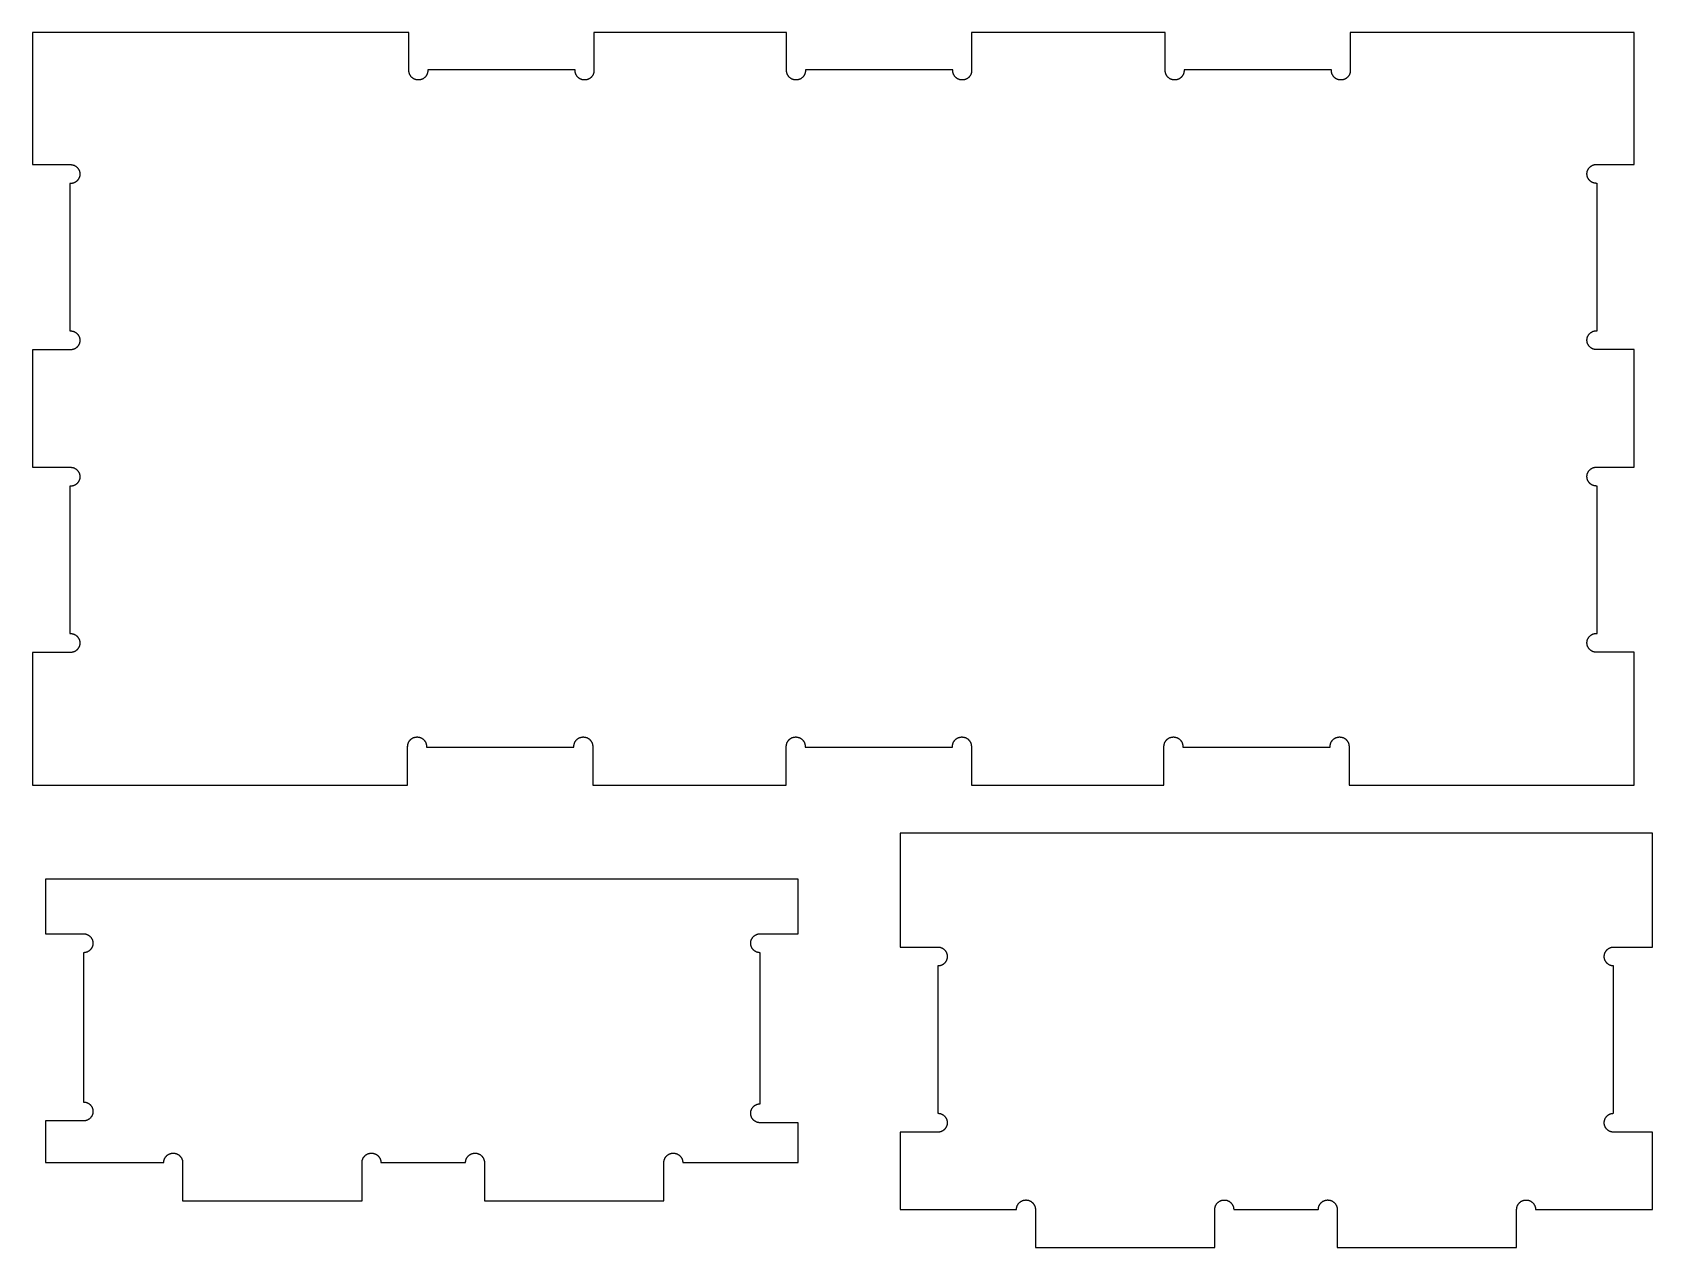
# Model space of a CAD drawing. Header units: millimetres. Extents: x 3.9 to 89.7, y 2 to 66.4.
import ezdxf

# ---------------------------------------------------------------- set-up
doc = ezdxf.new("R2010")
doc.units = ezdxf.units.MM
doc.layers.add('Cut', color=12, linetype='Continuous', true_color=0xc80000)

msp = doc.modelspace()

# ---------------------------------------------------------------- linework, layer by layer
at = {"layer": 'Cut'}
for p, q in [((23.881, 66.355), (3.947, 66.355)), ((3.947, 66.355), (3.947, 59.357)), ((23.881, 64.37), (23.881, 66.355)), ((43.877, 66.355), (33.681, 66.355)), ((33.681, 66.355), (33.681, 64.37)), ((43.877, 64.37), (43.877, 66.355)), ((63.924, 66.355), (53.677, 66.355)), ((53.677, 66.355), (53.677, 64.37)), ((63.924, 64.37), (63.924, 66.355)), ((88.762, 66.355), (73.724, 66.355)), ((73.724, 66.355), (73.724, 64.37)), ((88.762, 59.366), (88.762, 66.355)), ((23.88, 64.336), (23.881, 64.353)), ((23.881, 64.353), (23.881, 64.37)), ((23.881, 64.37), (23.881, 64.37)), ((32.682, 64.37), (24.879, 64.37)), ((24.879, 64.37), (24.88, 64.353)), ((24.88, 64.353), (24.88, 64.336)), ((32.681, 64.353), (32.682, 64.37)), ((32.681, 64.336), (32.681, 64.353)), ((33.681, 64.37), (33.68, 64.37)), ((33.68, 64.37), (33.68, 64.353)), ((33.68, 64.353), (33.681, 64.336)), ((43.876, 64.353), (43.877, 64.37)), ((43.876, 64.336), (43.876, 64.353)), ((43.877, 64.37), (43.877, 64.37)), ((52.678, 64.37), (44.875, 64.37)), ((44.875, 64.37), (44.876, 64.353)), ((44.876, 64.353), (44.876, 64.336)), ((52.677, 64.353), (52.678, 64.37)), ((52.677, 64.336), (52.677, 64.353)), ((53.677, 64.37), (53.676, 64.37)), ((53.676, 64.37), (53.676, 64.353)), ((53.676, 64.353), (53.677, 64.336)), ((63.924, 64.353), (63.925, 64.37)), ((63.925, 64.37), (63.924, 64.37)), ((63.924, 64.336), (63.924, 64.353)), ((72.725, 64.37), (64.923, 64.37)), ((64.923, 64.37), (64.923, 64.353)), ((64.923, 64.353), (64.924, 64.336)), ((72.724, 64.353), (72.725, 64.37)), ((72.724, 64.336), (72.724, 64.353)), ((73.723, 64.37), (73.724, 64.353)), ((73.724, 64.37), (73.723, 64.37)), ((73.724, 64.353), (73.724, 64.336)), ((23.881, 64.318), (23.88, 64.336)), ((23.882, 64.301), (23.881, 64.318)), ((23.883, 64.283), (23.882, 64.301)), ((23.885, 64.266), (23.883, 64.283)), ((23.888, 64.249), (23.885, 64.266)), ((23.892, 64.232), (23.888, 64.249)), ((23.896, 64.215), (23.892, 64.232)), ((23.9, 64.198), (23.896, 64.215)), ((23.905, 64.182), (23.9, 64.198)), ((23.911, 64.165), (23.905, 64.182)), ((23.917, 64.149), (23.911, 64.165)), ((23.924, 64.133), (23.917, 64.149)), ((23.931, 64.117), (23.924, 64.133)), ((23.939, 64.102), (23.931, 64.117)), ((23.948, 64.086), (23.939, 64.102)), ((23.957, 64.071), (23.948, 64.086)), ((23.966, 64.057), (23.957, 64.071)), ((23.976, 64.043), (23.966, 64.057)), ((23.987, 64.029), (23.976, 64.043)), ((23.998, 64.015), (23.987, 64.029)), ((24.009, 64.002), (23.998, 64.015)), ((24.021, 63.989), (24.009, 64.002)), ((24.034, 63.977), (24.021, 63.989)), ((24.046, 63.965), (24.034, 63.977)), ((24.06, 63.954), (24.046, 63.965)), ((24.073, 63.943), (24.06, 63.954)), ((24.087, 63.933), (24.073, 63.943)), ((24.101, 63.923), (24.087, 63.933)), ((24.116, 63.913), (24.101, 63.923)), ((24.131, 63.904), (24.116, 63.913)), ((24.146, 63.896), (24.131, 63.904)), ((24.162, 63.888), (24.146, 63.896)), ((24.177, 63.88), (24.162, 63.888)), ((24.193, 63.874), (24.177, 63.88)), ((24.21, 63.867), (24.193, 63.874)), ((24.226, 63.862), (24.21, 63.867)), ((24.243, 63.857), (24.226, 63.862)), ((24.26, 63.852), (24.243, 63.857)), ((24.277, 63.848), (24.26, 63.852)), ((24.294, 63.845), (24.277, 63.848)), ((24.311, 63.842), (24.294, 63.845)), ((24.328, 63.84), (24.311, 63.842)), ((24.345, 63.839), (24.328, 63.84)), ((24.363, 63.838), (24.345, 63.839)), ((24.38, 63.837), (24.363, 63.838)), ((24.398, 63.838), (24.38, 63.837)), ((24.415, 63.839), (24.398, 63.838)), ((24.432, 63.84), (24.415, 63.839)), ((24.45, 63.842), (24.432, 63.84)), ((24.467, 63.845), (24.45, 63.842)), ((24.484, 63.848), (24.467, 63.845)), ((24.501, 63.852), (24.484, 63.848)), ((24.518, 63.857), (24.501, 63.852)), ((24.534, 63.862), (24.518, 63.857)), ((24.551, 63.867), (24.534, 63.862)), ((24.567, 63.874), (24.551, 63.867)), ((24.583, 63.88), (24.567, 63.874)), ((24.599, 63.888), (24.583, 63.88)), ((24.615, 63.896), (24.599, 63.888)), ((24.63, 63.904), (24.615, 63.896)), ((24.645, 63.913), (24.63, 63.904)), ((24.659, 63.923), (24.645, 63.913)), ((24.674, 63.933), (24.659, 63.923)), ((24.688, 63.943), (24.674, 63.933)), ((24.701, 63.954), (24.688, 63.943)), ((24.714, 63.965), (24.701, 63.954)), ((24.727, 63.977), (24.714, 63.965)), ((24.739, 63.989), (24.727, 63.977)), ((24.751, 64.002), (24.739, 63.989)), ((24.763, 64.015), (24.751, 64.002)), ((24.774, 64.029), (24.763, 64.015)), ((24.784, 64.043), (24.774, 64.029)), ((24.794, 64.057), (24.784, 64.043)), ((24.804, 64.071), (24.794, 64.057)), ((24.813, 64.086), (24.804, 64.071)), ((24.821, 64.102), (24.813, 64.086)), ((24.829, 64.117), (24.821, 64.102)), ((24.837, 64.133), (24.829, 64.117)), ((24.843, 64.149), (24.837, 64.133)), ((24.85, 64.165), (24.843, 64.149)), ((24.855, 64.182), (24.85, 64.165)), ((24.861, 64.198), (24.855, 64.182)), ((24.865, 64.215), (24.861, 64.198)), ((24.869, 64.232), (24.865, 64.215)), ((24.872, 64.249), (24.869, 64.232)), ((24.875, 64.266), (24.872, 64.249)), ((24.877, 64.283), (24.875, 64.266)), ((24.879, 64.301), (24.877, 64.283)), ((24.88, 64.318), (24.879, 64.301)), ((24.88, 64.336), (24.88, 64.318)), ((32.681, 64.318), (32.681, 64.336)), ((32.682, 64.301), (32.681, 64.318)), ((32.684, 64.283), (32.682, 64.301)), ((32.686, 64.266), (32.684, 64.283)), ((32.689, 64.249), (32.686, 64.266)), ((32.692, 64.232), (32.689, 64.249)), ((32.696, 64.215), (32.692, 64.232)), ((32.701, 64.198), (32.696, 64.215)), ((32.706, 64.182), (32.701, 64.198)), ((32.711, 64.165), (32.706, 64.182)), ((32.718, 64.149), (32.711, 64.165)), ((32.724, 64.133), (32.718, 64.149)), ((32.732, 64.117), (32.724, 64.133)), ((32.74, 64.102), (32.732, 64.117)), ((32.748, 64.086), (32.74, 64.102)), ((32.757, 64.071), (32.748, 64.086)), ((32.767, 64.057), (32.757, 64.071)), ((32.777, 64.043), (32.767, 64.057)), ((32.787, 64.029), (32.777, 64.043)), ((32.798, 64.015), (32.787, 64.029)), ((32.81, 64.002), (32.798, 64.015)), ((32.822, 63.989), (32.81, 64.002)), ((32.834, 63.977), (32.822, 63.989)), ((32.847, 63.965), (32.834, 63.977)), ((32.86, 63.954), (32.847, 63.965)), ((32.873, 63.943), (32.86, 63.954)), ((32.887, 63.933), (32.873, 63.943)), ((32.902, 63.923), (32.887, 63.933)), ((32.916, 63.913), (32.902, 63.923)), ((32.931, 63.904), (32.916, 63.913)), ((32.946, 63.896), (32.931, 63.904)), ((32.962, 63.888), (32.946, 63.896)), ((32.978, 63.88), (32.962, 63.888)), ((32.994, 63.874), (32.978, 63.88)), ((33.01, 63.867), (32.994, 63.874)), ((33.027, 63.862), (33.01, 63.867)), ((33.043, 63.857), (33.027, 63.862)), ((33.06, 63.852), (33.043, 63.857)), ((33.077, 63.848), (33.06, 63.852)), ((33.094, 63.845), (33.077, 63.848)), ((33.111, 63.842), (33.094, 63.845)), ((33.129, 63.84), (33.111, 63.842)), ((33.146, 63.839), (33.129, 63.84)), ((33.163, 63.838), (33.146, 63.839)), ((33.181, 63.837), (33.163, 63.838)), ((33.198, 63.838), (33.181, 63.837)), ((33.216, 63.839), (33.198, 63.838)), ((33.233, 63.84), (33.216, 63.839)), ((33.25, 63.842), (33.233, 63.84)), ((33.267, 63.845), (33.25, 63.842)), ((33.284, 63.848), (33.267, 63.845)), ((33.301, 63.852), (33.284, 63.848)), ((33.318, 63.857), (33.301, 63.852)), ((33.335, 63.862), (33.318, 63.857)), ((33.351, 63.867), (33.335, 63.862)), ((33.368, 63.874), (33.351, 63.867)), ((33.384, 63.88), (33.368, 63.874)), ((33.399, 63.888), (33.384, 63.88)), ((33.415, 63.896), (33.399, 63.888)), ((33.43, 63.904), (33.415, 63.896)), ((33.445, 63.913), (33.43, 63.904)), ((33.46, 63.923), (33.445, 63.913)), ((33.474, 63.933), (33.46, 63.923)), ((33.488, 63.943), (33.474, 63.933)), ((33.501, 63.954), (33.488, 63.943)), ((33.515, 63.965), (33.501, 63.954)), ((33.527, 63.977), (33.515, 63.965)), ((33.54, 63.989), (33.527, 63.977)), ((33.552, 64.002), (33.54, 63.989)), ((33.563, 64.015), (33.552, 64.002)), ((33.574, 64.029), (33.563, 64.015)), ((33.585, 64.043), (33.574, 64.029)), ((33.595, 64.057), (33.585, 64.043)), ((33.604, 64.071), (33.595, 64.057)), ((33.613, 64.086), (33.604, 64.071)), ((33.622, 64.102), (33.613, 64.086)), ((33.63, 64.117), (33.622, 64.102)), ((33.637, 64.133), (33.63, 64.117)), ((33.644, 64.149), (33.637, 64.133)), ((33.65, 64.165), (33.644, 64.149)), ((33.656, 64.182), (33.65, 64.165)), ((33.661, 64.198), (33.656, 64.182)), ((33.665, 64.215), (33.661, 64.198)), ((33.669, 64.232), (33.665, 64.215)), ((33.673, 64.249), (33.669, 64.232)), ((33.676, 64.266), (33.673, 64.249)), ((33.678, 64.283), (33.676, 64.266)), ((33.679, 64.301), (33.678, 64.283)), ((33.68, 64.318), (33.679, 64.301)), ((33.681, 64.336), (33.68, 64.318)), ((43.877, 64.318), (43.876, 64.336)), ((43.878, 64.301), (43.877, 64.318)), ((43.879, 64.283), (43.878, 64.301)), ((43.881, 64.266), (43.879, 64.283)), ((43.884, 64.249), (43.881, 64.266)), ((43.887, 64.232), (43.884, 64.249)), ((43.891, 64.215), (43.887, 64.232)), ((43.896, 64.198), (43.891, 64.215)), ((43.901, 64.182), (43.896, 64.198)), ((43.907, 64.165), (43.901, 64.182)), ((43.913, 64.149), (43.907, 64.165)), ((43.92, 64.133), (43.913, 64.149)), ((43.927, 64.117), (43.92, 64.133)), ((43.935, 64.102), (43.927, 64.117)), ((43.944, 64.086), (43.935, 64.102)), ((43.953, 64.071), (43.944, 64.086)), ((43.962, 64.057), (43.953, 64.071)), ((43.972, 64.043), (43.962, 64.057)), ((43.983, 64.029), (43.972, 64.043)), ((43.994, 64.015), (43.983, 64.029)), ((44.005, 64.002), (43.994, 64.015)), ((44.017, 63.989), (44.005, 64.002)), ((44.03, 63.977), (44.017, 63.989)), ((44.042, 63.965), (44.03, 63.977)), ((44.055, 63.954), (44.042, 63.965)), ((44.069, 63.943), (44.055, 63.954)), ((44.083, 63.933), (44.069, 63.943)), ((44.097, 63.923), (44.083, 63.933)), ((44.112, 63.913), (44.097, 63.923)), ((44.127, 63.904), (44.112, 63.913)), ((44.142, 63.896), (44.127, 63.904)), ((44.157, 63.888), (44.142, 63.896)), ((44.173, 63.88), (44.157, 63.888)), ((44.189, 63.874), (44.173, 63.88)), ((44.206, 63.867), (44.189, 63.874)), ((44.222, 63.862), (44.206, 63.867)), ((44.239, 63.857), (44.222, 63.862)), ((44.256, 63.852), (44.239, 63.857)), ((44.272, 63.848), (44.256, 63.852)), ((44.29, 63.845), (44.272, 63.848)), ((44.307, 63.842), (44.29, 63.845)), ((44.324, 63.84), (44.307, 63.842)), ((44.341, 63.839), (44.324, 63.84)), ((44.359, 63.838), (44.341, 63.839)), ((44.376, 63.837), (44.359, 63.838)), ((44.394, 63.838), (44.376, 63.837)), ((44.411, 63.839), (44.394, 63.838)), ((44.428, 63.84), (44.411, 63.839)), ((44.446, 63.842), (44.428, 63.84)), ((44.463, 63.845), (44.446, 63.842)), ((44.48, 63.848), (44.463, 63.845)), ((44.497, 63.852), (44.48, 63.848)), ((44.514, 63.857), (44.497, 63.852)), ((44.53, 63.862), (44.514, 63.857)), ((44.547, 63.867), (44.53, 63.862)), ((44.563, 63.874), (44.547, 63.867)), ((44.579, 63.88), (44.563, 63.874)), ((44.595, 63.888), (44.579, 63.88)), ((44.61, 63.896), (44.595, 63.888)), ((44.626, 63.904), (44.61, 63.896)), ((44.641, 63.913), (44.626, 63.904)), ((44.655, 63.923), (44.641, 63.913)), ((44.669, 63.933), (44.655, 63.923)), ((44.683, 63.943), (44.669, 63.933)), ((44.697, 63.954), (44.683, 63.943)), ((44.71, 63.965), (44.697, 63.954)), ((44.723, 63.977), (44.71, 63.965)), ((44.735, 63.989), (44.723, 63.977)), ((44.747, 64.002), (44.735, 63.989)), ((44.759, 64.015), (44.747, 64.002)), ((44.77, 64.029), (44.759, 64.015)), ((44.78, 64.043), (44.77, 64.029)), ((44.79, 64.057), (44.78, 64.043)), ((44.8, 64.071), (44.79, 64.057)), ((44.809, 64.086), (44.8, 64.071)), ((44.817, 64.102), (44.809, 64.086)), ((44.825, 64.117), (44.817, 64.102)), ((44.832, 64.133), (44.825, 64.117)), ((44.839, 64.149), (44.832, 64.133)), ((44.846, 64.165), (44.839, 64.149)), ((44.851, 64.182), (44.846, 64.165)), ((44.856, 64.198), (44.851, 64.182)), ((44.861, 64.215), (44.856, 64.198)), ((44.865, 64.232), (44.861, 64.215)), ((44.868, 64.249), (44.865, 64.232)), ((44.871, 64.266), (44.868, 64.249)), ((44.873, 64.283), (44.871, 64.266)), ((44.875, 64.301), (44.873, 64.283)), ((44.876, 64.318), (44.875, 64.301)), ((44.876, 64.336), (44.876, 64.318)), ((52.677, 64.318), (52.677, 64.336)), ((52.678, 64.301), (52.677, 64.318)), ((52.68, 64.283), (52.678, 64.301)), ((52.682, 64.266), (52.68, 64.283)), ((52.684, 64.249), (52.682, 64.266)), ((52.688, 64.232), (52.684, 64.249)), ((52.692, 64.215), (52.688, 64.232)), ((52.696, 64.198), (52.692, 64.215)), ((52.702, 64.182), (52.696, 64.198)), ((52.707, 64.165), (52.702, 64.182)), ((52.714, 64.149), (52.707, 64.165)), ((52.72, 64.133), (52.714, 64.149)), ((52.728, 64.117), (52.72, 64.133)), ((52.736, 64.102), (52.728, 64.117)), ((52.744, 64.086), (52.736, 64.102)), ((52.753, 64.071), (52.744, 64.086)), ((52.763, 64.057), (52.753, 64.071)), ((52.773, 64.043), (52.763, 64.057)), ((52.783, 64.029), (52.773, 64.043)), ((52.794, 64.015), (52.783, 64.029)), ((52.806, 64.002), (52.794, 64.015)), ((52.818, 63.989), (52.806, 64.002)), ((52.83, 63.977), (52.818, 63.989)), ((52.843, 63.965), (52.83, 63.977)), ((52.856, 63.954), (52.843, 63.965)), ((52.869, 63.943), (52.856, 63.954)), ((52.883, 63.933), (52.869, 63.943)), ((52.898, 63.923), (52.883, 63.933)), ((52.912, 63.913), (52.898, 63.923)), ((52.927, 63.904), (52.912, 63.913)), ((52.942, 63.896), (52.927, 63.904)), ((52.958, 63.888), (52.942, 63.896)), ((52.974, 63.88), (52.958, 63.888)), ((52.99, 63.874), (52.974, 63.88)), ((53.006, 63.867), (52.99, 63.874)), ((53.022, 63.862), (53.006, 63.867)), ((53.039, 63.857), (53.022, 63.862)), ((53.056, 63.852), (53.039, 63.857)), ((53.073, 63.848), (53.056, 63.852)), ((53.09, 63.845), (53.073, 63.848)), ((53.107, 63.842), (53.09, 63.845)), ((53.124, 63.84), (53.107, 63.842)), ((53.142, 63.839), (53.124, 63.84)), ((53.159, 63.838), (53.142, 63.839)), ((53.177, 63.837), (53.159, 63.838)), ((53.194, 63.838), (53.177, 63.837)), ((53.211, 63.839), (53.194, 63.838)), ((53.229, 63.84), (53.211, 63.839)), ((53.246, 63.842), (53.229, 63.84)), ((53.263, 63.845), (53.246, 63.842)), ((53.28, 63.848), (53.263, 63.845)), ((53.297, 63.852), (53.28, 63.848)), ((53.314, 63.857), (53.297, 63.852)), ((53.331, 63.862), (53.314, 63.857)), ((53.347, 63.867), (53.331, 63.862)), ((53.364, 63.874), (53.347, 63.867)), ((53.38, 63.88), (53.364, 63.874)), ((53.395, 63.888), (53.38, 63.88)), ((53.411, 63.896), (53.395, 63.888)), ((53.426, 63.904), (53.411, 63.896)), ((53.441, 63.913), (53.426, 63.904)), ((53.456, 63.923), (53.441, 63.913)), ((53.47, 63.933), (53.456, 63.923)), ((53.484, 63.943), (53.47, 63.933)), ((53.497, 63.954), (53.484, 63.943)), ((53.511, 63.965), (53.497, 63.954)), ((53.523, 63.977), (53.511, 63.965)), ((53.536, 63.989), (53.523, 63.977)), ((53.548, 64.002), (53.536, 63.989)), ((53.559, 64.015), (53.548, 64.002)), ((53.57, 64.029), (53.559, 64.015)), ((53.58, 64.043), (53.57, 64.029)), ((53.591, 64.057), (53.58, 64.043)), ((53.6, 64.071), (53.591, 64.057)), ((53.609, 64.086), (53.6, 64.071)), ((53.618, 64.102), (53.609, 64.086)), ((53.625, 64.117), (53.618, 64.102)), ((53.633, 64.133), (53.625, 64.117)), ((53.64, 64.149), (53.633, 64.133)), ((53.646, 64.165), (53.64, 64.149)), ((53.652, 64.182), (53.646, 64.165)), ((53.657, 64.198), (53.652, 64.182)), ((53.661, 64.215), (53.657, 64.198)), ((53.665, 64.232), (53.661, 64.215)), ((53.669, 64.249), (53.665, 64.232)), ((53.672, 64.266), (53.669, 64.249)), ((53.674, 64.283), (53.672, 64.266)), ((53.675, 64.301), (53.674, 64.283)), ((53.676, 64.318), (53.675, 64.301)), ((53.677, 64.336), (53.676, 64.318)), ((63.924, 64.318), (63.924, 64.336)), ((63.925, 64.301), (63.924, 64.318)), ((63.927, 64.283), (63.925, 64.301)), ((63.929, 64.266), (63.927, 64.283)), ((63.932, 64.249), (63.929, 64.266)), ((63.935, 64.232), (63.932, 64.249)), ((63.939, 64.215), (63.935, 64.232)), ((63.943, 64.198), (63.939, 64.215)), ((63.949, 64.182), (63.943, 64.198)), ((63.954, 64.165), (63.949, 64.182)), ((63.961, 64.149), (63.954, 64.165)), ((63.967, 64.133), (63.961, 64.149)), ((63.975, 64.117), (63.967, 64.133)), ((63.983, 64.102), (63.975, 64.117)), ((63.991, 64.086), (63.983, 64.102)), ((64, 64.071), (63.991, 64.086)), ((64.01, 64.057), (64, 64.071)), ((64.02, 64.043), (64.01, 64.057)), ((64.03, 64.029), (64.02, 64.043)), ((64.041, 64.015), (64.03, 64.029)), ((64.053, 64.002), (64.041, 64.015)), ((64.065, 63.989), (64.053, 64.002)), ((64.077, 63.977), (64.065, 63.989)), ((64.09, 63.965), (64.077, 63.977)), ((64.103, 63.954), (64.09, 63.965)), ((64.116, 63.943), (64.103, 63.954)), ((64.13, 63.933), (64.116, 63.943)), ((64.145, 63.923), (64.13, 63.933)), ((64.159, 63.913), (64.145, 63.923)), ((64.174, 63.904), (64.159, 63.913)), ((64.189, 63.896), (64.174, 63.904)), ((64.205, 63.888), (64.189, 63.896)), ((64.221, 63.88), (64.205, 63.888)), ((64.237, 63.874), (64.221, 63.88)), ((64.253, 63.867), (64.237, 63.874)), ((64.27, 63.862), (64.253, 63.867)), ((64.286, 63.857), (64.27, 63.862)), ((64.303, 63.852), (64.286, 63.857)), ((64.32, 63.848), (64.303, 63.852)), ((64.337, 63.845), (64.32, 63.848)), ((64.354, 63.842), (64.337, 63.845)), ((64.372, 63.84), (64.354, 63.842)), ((64.389, 63.839), (64.372, 63.84)), ((64.406, 63.838), (64.389, 63.839)), ((64.424, 63.837), (64.406, 63.838)), ((64.441, 63.838), (64.424, 63.837)), ((64.458, 63.839), (64.441, 63.838)), ((64.476, 63.84), (64.458, 63.839)), ((64.493, 63.842), (64.476, 63.84)), ((64.51, 63.845), (64.493, 63.842)), ((64.527, 63.848), (64.51, 63.845)), ((64.544, 63.852), (64.527, 63.848)), ((64.561, 63.857), (64.544, 63.852)), ((64.578, 63.862), (64.561, 63.857)), ((64.594, 63.867), (64.578, 63.862)), ((64.611, 63.874), (64.594, 63.867)), ((64.627, 63.88), (64.611, 63.874)), ((64.642, 63.888), (64.627, 63.88)), ((64.658, 63.896), (64.642, 63.888)), ((64.673, 63.904), (64.658, 63.896)), ((64.688, 63.913), (64.673, 63.904)), ((64.703, 63.923), (64.688, 63.913)), ((64.717, 63.933), (64.703, 63.923)), ((64.731, 63.943), (64.717, 63.933)), ((64.744, 63.954), (64.731, 63.943)), ((64.758, 63.965), (64.744, 63.954)), ((64.77, 63.977), (64.758, 63.965)), ((64.783, 63.989), (64.77, 63.977)), ((64.795, 64.002), (64.783, 63.989)), ((64.806, 64.015), (64.795, 64.002)), ((64.817, 64.029), (64.806, 64.015)), ((64.828, 64.043), (64.817, 64.029)), ((64.838, 64.057), (64.828, 64.043)), ((64.847, 64.071), (64.838, 64.057)), ((64.856, 64.086), (64.847, 64.071)), ((64.865, 64.102), (64.856, 64.086)), ((64.872, 64.117), (64.865, 64.102)), ((64.88, 64.133), (64.872, 64.117)), ((64.887, 64.149), (64.88, 64.133)), ((64.893, 64.165), (64.887, 64.149)), ((64.899, 64.182), (64.893, 64.165)), ((64.904, 64.198), (64.899, 64.182)), ((64.908, 64.215), (64.904, 64.198)), ((64.912, 64.232), (64.908, 64.215)), ((64.916, 64.249), (64.912, 64.232)), ((64.919, 64.266), (64.916, 64.249)), ((64.921, 64.283), (64.919, 64.266)), ((64.922, 64.301), (64.921, 64.283)), ((64.923, 64.318), (64.922, 64.301)), ((64.924, 64.336), (64.923, 64.318)), ((72.724, 64.318), (72.724, 64.336)), ((72.725, 64.301), (72.724, 64.318)), ((72.727, 64.283), (72.725, 64.301)), ((72.729, 64.266), (72.727, 64.283)), ((72.732, 64.249), (72.729, 64.266)), ((72.735, 64.232), (72.732, 64.249)), ((72.739, 64.215), (72.735, 64.232)), ((72.744, 64.198), (72.739, 64.215)), ((72.749, 64.182), (72.744, 64.198)), ((72.755, 64.165), (72.749, 64.182)), ((72.761, 64.149), (72.755, 64.165)), ((72.768, 64.133), (72.761, 64.149)), ((72.775, 64.117), (72.768, 64.133)), ((72.783, 64.102), (72.775, 64.117)), ((72.792, 64.086), (72.783, 64.102)), ((72.801, 64.071), (72.792, 64.086)), ((72.81, 64.057), (72.801, 64.071)), ((72.82, 64.043), (72.81, 64.057)), ((72.831, 64.029), (72.82, 64.043)), ((72.842, 64.015), (72.831, 64.029)), ((72.853, 64.002), (72.842, 64.015)), ((72.865, 63.989), (72.853, 64.002)), ((72.877, 63.977), (72.865, 63.989)), ((72.89, 63.965), (72.877, 63.977)), ((72.903, 63.954), (72.89, 63.965)), ((72.917, 63.943), (72.903, 63.954)), ((72.931, 63.933), (72.917, 63.943)), ((72.945, 63.923), (72.931, 63.933)), ((72.96, 63.913), (72.945, 63.923)), ((72.975, 63.904), (72.96, 63.913)), ((72.99, 63.896), (72.975, 63.904)), ((73.005, 63.888), (72.99, 63.896)), ((73.021, 63.88), (73.005, 63.888)), ((73.037, 63.874), (73.021, 63.88)), ((73.053, 63.867), (73.037, 63.874)), ((73.07, 63.862), (73.053, 63.867)), ((73.087, 63.857), (73.07, 63.862)), ((73.103, 63.852), (73.087, 63.857)), ((73.12, 63.848), (73.103, 63.852)), ((73.137, 63.845), (73.12, 63.848)), ((73.155, 63.842), (73.137, 63.845)), ((73.172, 63.84), (73.155, 63.842)), ((73.189, 63.839), (73.172, 63.84)), ((73.207, 63.838), (73.189, 63.839)), ((73.224, 63.837), (73.207, 63.838)), ((73.242, 63.838), (73.224, 63.837)), ((73.259, 63.839), (73.242, 63.838)), ((73.276, 63.84), (73.259, 63.839)), ((73.294, 63.842), (73.276, 63.84)), ((73.311, 63.845), (73.294, 63.842)), ((73.328, 63.848), (73.311, 63.845)), ((73.345, 63.852), (73.328, 63.848)), ((73.362, 63.857), (73.345, 63.852)), ((73.378, 63.862), (73.362, 63.857)), ((73.395, 63.867), (73.378, 63.862)), ((73.411, 63.874), (73.395, 63.867)), ((73.427, 63.88), (73.411, 63.874)), ((73.443, 63.888), (73.427, 63.88)), ((73.458, 63.896), (73.443, 63.888)), ((73.474, 63.904), (73.458, 63.896)), ((73.489, 63.913), (73.474, 63.904)), ((73.503, 63.923), (73.489, 63.913)), ((73.517, 63.933), (73.503, 63.923)), ((73.531, 63.943), (73.517, 63.933)), ((73.545, 63.954), (73.531, 63.943)), ((73.558, 63.965), (73.545, 63.954)), ((73.571, 63.977), (73.558, 63.965)), ((73.583, 63.989), (73.571, 63.977)), ((73.595, 64.002), (73.583, 63.989)), ((73.606, 64.015), (73.595, 64.002)), ((73.617, 64.029), (73.606, 64.015)), ((73.628, 64.043), (73.617, 64.029)), ((73.638, 64.057), (73.628, 64.043)), ((73.648, 64.071), (73.638, 64.057)), ((73.657, 64.086), (73.648, 64.071)), ((73.665, 64.102), (73.657, 64.086)), ((73.673, 64.117), (73.665, 64.102)), ((73.68, 64.133), (73.673, 64.117)), ((73.687, 64.149), (73.68, 64.133)), ((73.693, 64.165), (73.687, 64.149)), ((73.699, 64.182), (73.693, 64.165)), ((73.704, 64.198), (73.699, 64.182)), ((73.709, 64.215), (73.704, 64.198)), ((73.713, 64.232), (73.709, 64.215)), ((73.716, 64.249), (73.713, 64.232)), ((73.719, 64.266), (73.716, 64.249)), ((73.721, 64.283), (73.719, 64.266)), ((73.723, 64.301), (73.721, 64.283)), ((73.724, 64.318), (73.723, 64.301)), ((73.724, 64.336), (73.724, 64.318)), ((3.947, 59.357), (5.93, 59.357)), ((5.93, 59.357), (5.93, 59.356)), ((5.93, 59.356), (5.947, 59.356)), ((5.947, 59.356), (5.964, 59.357)), ((5.964, 59.357), (5.982, 59.356)), ((5.982, 59.356), (5.999, 59.355)), ((5.999, 59.355), (6.017, 59.354)), ((6.017, 59.354), (6.034, 59.352)), ((6.034, 59.352), (6.051, 59.349)), ((6.051, 59.349), (6.068, 59.345)), ((6.068, 59.345), (6.085, 59.342)), ((6.085, 59.342), (6.102, 59.337)), ((6.102, 59.337), (6.119, 59.332)), ((6.119, 59.332), (6.135, 59.326)), ((6.135, 59.326), (6.151, 59.32)), ((6.151, 59.32), (6.167, 59.313)), ((6.167, 59.313), (6.183, 59.306)), ((6.183, 59.306), (6.198, 59.298)), ((6.198, 59.298), (6.214, 59.289)), ((6.214, 59.289), (6.229, 59.28)), ((6.229, 59.28), (6.243, 59.271)), ((6.243, 59.271), (6.257, 59.261)), ((6.257, 59.261), (6.271, 59.25)), ((6.271, 59.25), (6.285, 59.239)), ((6.285, 59.239), (6.298, 59.228)), ((6.298, 59.228), (6.311, 59.216)), ((6.311, 59.216), (6.323, 59.203)), ((6.323, 59.203), (6.335, 59.191)), ((6.335, 59.191), (6.346, 59.178)), ((86.371, 59.187), (86.383, 59.2)), ((86.383, 59.2), (86.395, 59.213)), ((86.395, 59.213), (86.407, 59.225)), ((86.407, 59.225), (86.42, 59.237)), ((86.42, 59.237), (86.433, 59.248)), ((86.433, 59.248), (86.446, 59.259)), ((86.446, 59.259), (86.46, 59.27)), ((86.46, 59.27), (86.474, 59.28)), ((86.474, 59.28), (86.489, 59.289)), ((86.489, 59.289), (86.504, 59.298)), ((86.504, 59.298), (86.519, 59.307)), ((86.519, 59.307), (86.535, 59.315)), ((86.535, 59.315), (86.55, 59.322)), ((86.55, 59.322), (86.566, 59.329)), ((86.566, 59.329), (86.583, 59.335)), ((86.583, 59.335), (86.599, 59.341)), ((86.599, 59.341), (86.616, 59.346)), ((86.616, 59.346), (86.633, 59.351)), ((86.633, 59.351), (86.649, 59.355)), ((86.649, 59.355), (86.667, 59.358)), ((86.667, 59.358), (86.684, 59.361)), ((86.684, 59.361), (86.701, 59.363)), ((86.701, 59.363), (86.718, 59.365)), ((86.718, 59.365), (86.736, 59.366)), ((86.736, 59.366), (86.753, 59.366)), ((86.753, 59.366), (86.771, 59.366)), ((86.771, 59.366), (86.788, 59.365)), ((86.788, 59.365), (86.788, 59.366)), ((86.788, 59.366), (88.762, 59.366)), ((5.947, 58.357), (5.93, 58.358)), ((5.93, 58.358), (5.93, 50.555)), ((5.964, 58.357), (5.947, 58.357)), ((5.982, 58.357), (5.964, 58.357)), ((5.999, 58.358), (5.982, 58.357)), ((6.017, 58.36), (5.999, 58.358)), ((6.034, 58.362), (6.017, 58.36)), ((6.051, 58.365), (6.034, 58.362)), ((6.068, 58.368), (6.051, 58.365)), ((6.085, 58.372), (6.068, 58.368)), ((6.102, 58.377), (6.085, 58.372)), ((6.119, 58.382), (6.102, 58.377)), ((6.135, 58.387), (6.119, 58.382)), ((6.151, 58.394), (6.135, 58.387)), ((6.167, 58.401), (6.151, 58.394)), ((6.183, 58.408), (6.167, 58.401)), ((6.198, 58.416), (6.183, 58.408)), ((6.214, 58.424), (6.198, 58.416)), ((6.229, 58.433), (6.214, 58.424)), ((6.243, 58.443), (6.229, 58.433)), ((6.257, 58.453), (6.243, 58.443)), ((6.271, 58.463), (6.257, 58.453)), ((6.285, 58.474), (6.271, 58.463)), ((6.298, 58.486), (6.285, 58.474)), ((6.311, 58.498), (6.298, 58.486)), ((6.323, 58.51), (6.311, 58.498)), ((6.335, 58.523), (6.323, 58.51)), ((6.346, 58.536), (6.335, 58.523)), ((6.346, 59.178), (6.357, 59.164)), ((6.357, 58.55), (6.346, 58.536)), ((6.357, 59.164), (6.368, 59.15)), ((6.368, 58.563), (6.357, 58.55)), ((6.368, 59.15), (6.378, 59.136)), ((6.378, 58.578), (6.368, 58.563)), ((6.378, 59.136), (6.387, 59.121)), ((6.387, 58.592), (6.378, 58.578)), ((6.387, 59.121), (6.396, 59.106)), ((6.396, 58.607), (6.387, 58.592)), ((6.396, 59.106), (6.404, 59.091)), ((6.404, 58.623), (6.396, 58.607)), ((6.404, 59.091), (6.412, 59.075)), ((6.412, 58.638), (6.404, 58.623)), ((6.412, 59.075), (6.42, 59.06)), ((6.42, 58.654), (6.412, 58.638)), ((6.42, 59.06), (6.426, 59.044)), ((6.426, 58.67), (6.42, 58.654)), ((6.426, 59.044), (6.433, 59.027)), ((6.433, 58.686), (6.426, 58.67)), ((6.433, 59.027), (6.438, 59.011)), ((6.438, 58.703), (6.433, 58.686)), ((6.438, 59.011), (6.443, 58.994)), ((6.443, 58.719), (6.438, 58.703)), ((6.443, 58.994), (6.448, 58.977)), ((6.448, 58.736), (6.443, 58.719)), ((6.448, 58.977), (6.452, 58.96)), ((6.452, 58.753), (6.448, 58.736)), ((6.452, 58.96), (6.455, 58.943)), ((6.455, 58.77), (6.452, 58.753)), ((6.455, 58.943), (6.458, 58.926)), ((6.458, 58.787), (6.455, 58.77)), ((6.458, 58.926), (6.46, 58.909)), ((6.46, 58.805), (6.458, 58.787)), ((6.46, 58.909), (6.461, 58.892)), ((6.461, 58.822), (6.46, 58.805)), ((6.461, 58.892), (6.462, 58.874)), ((6.462, 58.839), (6.461, 58.822)), ((6.462, 58.874), (6.463, 58.857)), ((6.463, 58.857), (6.462, 58.839)), ((86.255, 58.883), (86.256, 58.901)), ((86.255, 58.866), (86.255, 58.883)), ((86.255, 58.849), (86.255, 58.866)), ((86.256, 58.831), (86.255, 58.849)), ((86.256, 58.901), (86.258, 58.918)), ((86.258, 58.814), (86.256, 58.831)), ((86.258, 58.918), (86.26, 58.935)), ((86.26, 58.797), (86.258, 58.814)), ((86.26, 58.935), (86.263, 58.953)), ((86.263, 58.779), (86.26, 58.797)), ((86.263, 58.953), (86.266, 58.97)), ((86.266, 58.762), (86.263, 58.779)), ((86.266, 58.97), (86.27, 58.987)), ((86.27, 58.745), (86.266, 58.762)), ((86.27, 58.987), (86.274, 59.003)), ((86.274, 58.728), (86.27, 58.745)), ((86.274, 59.003), (86.279, 59.02)), ((86.279, 58.712), (86.274, 58.728)), ((86.279, 59.02), (86.285, 59.037)), ((86.285, 58.695), (86.279, 58.712)), ((86.285, 59.037), (86.291, 59.053)), ((86.291, 58.679), (86.285, 58.695)), ((86.291, 59.053), (86.298, 59.069)), ((86.298, 58.663), (86.291, 58.679)), ((86.298, 59.069), (86.305, 59.085)), ((86.305, 58.647), (86.298, 58.663)), ((86.305, 59.085), (86.313, 59.1)), ((86.313, 58.632), (86.305, 58.647)), ((86.313, 59.1), (86.322, 59.115)), ((86.322, 58.616), (86.313, 58.632)), ((86.322, 59.115), (86.331, 59.13)), ((86.331, 58.602), (86.322, 58.616)), ((86.331, 59.13), (86.34, 59.145)), ((86.34, 58.587), (86.331, 58.602)), ((86.34, 59.145), (86.35, 59.159)), ((86.35, 58.573), (86.34, 58.587)), ((86.35, 59.159), (86.36, 59.173)), ((86.36, 58.559), (86.35, 58.573)), ((86.36, 59.173), (86.371, 59.187)), ((86.371, 58.545), (86.36, 58.559)), ((86.383, 58.532), (86.371, 58.545)), ((86.395, 58.519), (86.383, 58.532)), ((86.407, 58.507), (86.395, 58.519)), ((86.42, 58.495), (86.407, 58.507)), ((86.433, 58.484), (86.42, 58.495)), ((86.446, 58.473), (86.433, 58.484)), ((86.46, 58.462), (86.446, 58.473)), ((86.474, 58.452), (86.46, 58.462)), ((86.489, 58.443), (86.474, 58.452)), ((86.504, 58.434), (86.489, 58.443)), ((86.519, 58.425), (86.504, 58.434)), ((86.535, 58.417), (86.519, 58.425)), ((86.55, 58.41), (86.535, 58.417)), ((86.566, 58.403), (86.55, 58.41)), ((86.583, 58.397), (86.566, 58.403)), ((86.599, 58.391), (86.583, 58.397)), ((86.616, 58.386), (86.599, 58.391)), ((86.633, 58.381), (86.616, 58.386)), ((86.649, 58.377), (86.633, 58.381)), ((86.667, 58.374), (86.649, 58.377)), ((86.684, 58.371), (86.667, 58.374)), ((86.701, 58.369), (86.684, 58.371)), ((86.718, 58.367), (86.701, 58.369)), ((86.736, 58.366), (86.718, 58.367)), ((86.753, 58.366), (86.736, 58.366)), ((86.771, 58.366), (86.753, 58.366)), ((86.788, 58.367), (86.771, 58.366)), ((86.788, 50.564), (86.788, 58.367)), ((5.93, 50.555), (5.947, 50.556)), ((5.947, 50.556), (5.964, 50.556)), ((5.964, 50.556), (5.982, 50.556)), ((5.982, 50.556), (5.999, 50.555)), ((5.999, 50.555), (6.017, 50.553)), ((6.017, 50.553), (6.034, 50.551)), ((6.034, 50.551), (6.051, 50.548)), ((6.051, 50.548), (6.068, 50.545)), ((6.068, 50.545), (6.085, 50.541)), ((6.085, 50.541), (6.102, 50.537)), ((6.102, 50.537), (6.119, 50.531)), ((6.119, 50.531), (6.135, 50.526)), ((6.135, 50.526), (6.151, 50.519)), ((6.151, 50.519), (6.167, 50.513)), ((6.167, 50.513), (6.183, 50.505)), ((6.183, 50.505), (6.198, 50.497)), ((6.198, 50.497), (6.214, 50.489)), ((6.214, 50.489), (6.229, 50.48)), ((6.229, 50.48), (6.243, 50.47)), ((6.243, 50.47), (6.257, 50.46)), ((6.257, 50.46), (6.271, 50.45)), ((6.271, 50.45), (6.285, 50.439)), ((6.285, 50.439), (6.298, 50.427)), ((6.298, 50.427), (6.311, 50.415)), ((6.311, 50.415), (6.323, 50.403)), ((6.323, 50.403), (6.335, 50.39)), ((6.335, 50.39), (6.346, 50.377)), ((6.346, 50.377), (6.357, 50.364)), ((6.357, 50.364), (6.368, 50.35)), ((6.368, 49.763), (6.357, 49.749)), ((6.368, 50.35), (6.378, 50.335)), ((6.378, 49.777), (6.368, 49.763)), ((6.378, 50.335), (6.387, 50.321)), ((6.387, 49.792), (6.378, 49.777)), ((6.387, 50.321), (6.396, 50.306)), ((6.396, 49.807), (6.387, 49.792)), ((6.396, 50.306), (6.404, 50.291)), ((6.404, 49.822), (6.396, 49.807)), ((6.404, 50.291), (6.412, 50.275)), ((6.412, 49.838), (6.404, 49.822)), ((6.412, 50.275), (6.42, 50.259)), ((6.42, 49.853), (6.412, 49.838)), ((6.42, 50.259), (6.426, 50.243)), ((6.426, 49.869), (6.42, 49.853)), ((6.426, 50.243), (6.433, 50.227)), ((6.433, 49.886), (6.426, 49.869)), ((6.433, 50.227), (6.438, 50.21)), ((6.438, 49.902), (6.433, 49.886)), ((6.438, 50.21), (6.443, 50.194)), ((6.443, 49.919), (6.438, 49.902)), ((6.443, 50.194), (6.448, 50.177)), ((6.448, 49.936), (6.443, 49.919)), ((6.448, 50.177), (6.452, 50.16)), ((6.452, 49.953), (6.448, 49.936)), ((6.452, 50.16), (6.455, 50.143)), ((6.455, 49.97), (6.452, 49.953)), ((6.455, 50.143), (6.458, 50.126)), ((6.458, 49.987), (6.455, 49.97)), ((6.458, 50.126), (6.46, 50.108)), ((6.46, 50.004), (6.458, 49.987)), ((6.46, 50.108), (6.461, 50.091)), ((6.461, 50.022), (6.46, 50.004)), ((6.461, 50.091), (6.462, 50.074)), ((6.462, 50.039), (6.461, 50.022)), ((6.462, 50.074), (6.463, 50.056)), ((6.463, 50.056), (6.462, 50.039)), ((86.255, 50.083), (86.256, 50.1)), ((86.255, 50.066), (86.255, 50.083)), ((86.255, 50.048), (86.255, 50.066)), ((86.256, 50.031), (86.255, 50.048)), ((86.256, 50.1), (86.258, 50.118)), ((86.258, 50.013), (86.256, 50.031)), ((86.258, 50.118), (86.26, 50.135)), ((86.26, 49.996), (86.258, 50.013)), ((86.26, 50.135), (86.263, 50.152)), ((86.263, 49.979), (86.26, 49.996)), ((86.263, 50.152), (86.266, 50.169)), ((86.266, 49.962), (86.263, 49.979)), ((86.266, 50.169), (86.27, 50.186)), ((86.27, 49.945), (86.266, 49.962)), ((86.27, 50.186), (86.274, 50.203)), ((86.274, 49.928), (86.27, 49.945)), ((86.274, 50.203), (86.279, 50.22)), ((86.279, 49.911), (86.274, 49.928)), ((86.279, 50.22), (86.285, 50.236)), ((86.285, 49.895), (86.279, 49.911)), ((86.285, 50.236), (86.291, 50.252)), ((86.291, 49.879), (86.285, 49.895)), ((86.291, 50.252), (86.298, 50.268)), ((86.298, 49.863), (86.291, 49.879)), ((86.298, 50.268), (86.305, 50.284)), ((86.305, 49.847), (86.298, 49.863)), ((86.305, 50.284), (86.313, 50.3)), ((86.313, 49.831), (86.305, 49.847)), ((86.313, 50.3), (86.322, 50.315)), ((86.322, 49.816), (86.313, 49.831)), ((86.322, 50.315), (86.331, 50.33)), ((86.331, 49.801), (86.322, 49.816)), ((86.331, 50.33), (86.34, 50.345)), ((86.34, 49.786), (86.331, 49.801)), ((86.34, 50.345), (86.35, 50.359)), ((86.35, 49.772), (86.34, 49.786)), ((86.35, 50.359), (86.36, 50.373)), ((86.36, 49.758), (86.35, 49.772)), ((86.36, 50.373), (86.371, 50.386)), ((86.371, 49.745), (86.36, 49.758)), ((86.371, 50.386), (86.383, 50.399)), ((86.383, 50.399), (86.395, 50.412)), ((86.395, 50.412), (86.407, 50.425)), ((86.407, 50.425), (86.42, 50.436)), ((86.42, 50.436), (86.433, 50.448)), ((86.433, 50.448), (86.446, 50.459)), ((86.446, 50.459), (86.46, 50.469)), ((86.46, 50.469), (86.474, 50.479)), ((86.474, 50.479), (86.489, 50.489)), ((86.489, 50.489), (86.504, 50.498)), ((86.504, 50.498), (86.519, 50.506)), ((86.519, 50.506), (86.535, 50.514)), ((86.535, 50.514), (86.55, 50.522)), ((86.55, 50.522), (86.566, 50.529)), ((86.566, 50.529), (86.583, 50.535)), ((86.583, 50.535), (86.599, 50.541)), ((86.599, 50.541), (86.616, 50.546)), ((86.616, 50.546), (86.633, 50.55)), ((86.633, 50.55), (86.649, 50.554)), ((86.649, 50.554), (86.667, 50.558)), ((86.667, 50.558), (86.684, 50.56)), ((86.684, 50.56), (86.701, 50.563)), ((86.701, 50.563), (86.718, 50.564)), ((86.718, 50.564), (86.736, 50.565)), ((86.736, 50.565), (86.753, 50.566)), ((86.753, 50.566), (86.771, 50.565)), ((86.771, 50.565), (86.788, 50.564)), ((5.93, 49.557), (3.947, 49.557)), ((3.947, 49.557), (3.947, 43.337)), ((5.947, 49.557), (5.93, 49.557)), ((5.93, 49.557), (5.93, 49.557)), ((5.964, 49.556), (5.947, 49.557)), ((5.982, 49.557), (5.964, 49.556)), ((5.999, 49.558), (5.982, 49.557)), ((6.017, 49.559), (5.999, 49.558)), ((6.034, 49.561), (6.017, 49.559)), ((6.051, 49.564), (6.034, 49.561)), ((6.068, 49.568), (6.051, 49.564)), ((6.085, 49.572), (6.068, 49.568)), ((6.102, 49.576), (6.085, 49.572)), ((6.119, 49.581), (6.102, 49.576)), ((6.135, 49.587), (6.119, 49.581)), ((6.151, 49.593), (6.135, 49.587)), ((6.167, 49.6), (6.151, 49.593)), ((6.183, 49.607), (6.167, 49.6)), ((6.198, 49.615), (6.183, 49.607)), ((6.214, 49.624), (6.198, 49.615)), ((6.229, 49.633), (6.214, 49.624)), ((6.243, 49.642), (6.229, 49.633)), ((6.257, 49.652), (6.243, 49.642)), ((6.271, 49.663), (6.257, 49.652)), ((6.285, 49.674), (6.271, 49.663)), ((6.298, 49.685), (6.285, 49.674)), ((6.311, 49.697), (6.298, 49.685)), ((6.323, 49.71), (6.311, 49.697)), ((6.335, 49.722), (6.323, 49.71)), ((6.346, 49.736), (6.335, 49.722)), ((6.357, 49.749), (6.346, 49.736)), ((86.383, 49.732), (86.371, 49.745)), ((86.395, 49.719), (86.383, 49.732)), ((86.407, 49.706), (86.395, 49.719)), ((86.42, 49.695), (86.407, 49.706)), ((86.433, 49.683), (86.42, 49.695)), ((86.446, 49.672), (86.433, 49.683)), ((86.46, 49.662), (86.446, 49.672)), ((86.474, 49.652), (86.46, 49.662)), ((86.489, 49.642), (86.474, 49.652)), ((86.504, 49.633), (86.489, 49.642)), ((86.519, 49.625), (86.504, 49.633)), ((86.535, 49.617), (86.519, 49.625)), ((86.55, 49.609), (86.535, 49.617)), ((86.566, 49.602), (86.55, 49.609)), ((86.583, 49.596), (86.566, 49.602)), ((86.599, 49.59), (86.583, 49.596)), ((86.616, 49.585), (86.599, 49.59)), ((86.633, 49.581), (86.616, 49.585)), ((86.649, 49.577), (86.633, 49.581)), ((86.667, 49.573), (86.649, 49.577)), ((86.684, 49.571), (86.667, 49.573)), ((86.701, 49.568), (86.684, 49.571)), ((86.718, 49.567), (86.701, 49.568)), ((86.736, 49.566), (86.718, 49.567)), ((86.753, 49.566), (86.736, 49.566)), ((86.771, 49.566), (86.753, 49.566)), ((86.788, 49.567), (86.771, 49.566)), ((86.788, 49.566), (86.788, 49.567)), ((88.762, 49.566), (86.788, 49.566)), ((88.762, 43.346), (88.762, 49.566)), ((3.947, 43.337), (5.93, 43.337)), ((5.93, 43.337), (5.93, 43.336)), ((5.93, 43.336), (5.947, 43.337)), ((5.947, 43.337), (5.964, 43.338)), ((5.964, 43.338), (5.982, 43.337)), ((5.982, 43.337), (5.999, 43.336)), ((5.999, 43.336), (6.017, 43.335)), ((6.017, 43.335), (6.034, 43.332)), ((6.034, 43.332), (6.051, 43.33)), ((6.051, 43.33), (6.068, 43.326)), ((6.068, 43.326), (6.085, 43.322)), ((6.085, 43.322), (6.102, 43.318)), ((6.102, 43.318), (6.119, 43.313)), ((6.119, 43.313), (6.135, 43.307)), ((6.135, 43.307), (6.151, 43.301)), ((6.151, 43.301), (6.167, 43.294)), ((6.167, 43.294), (6.183, 43.286)), ((6.183, 43.286), (6.198, 43.278)), ((6.198, 43.278), (6.214, 43.27)), ((6.214, 43.27), (6.229, 43.261)), ((6.229, 43.261), (6.243, 43.251)), ((6.243, 43.251), (6.257, 43.241)), ((6.257, 43.241), (6.271, 43.231)), ((6.271, 43.231), (6.285, 43.22)), ((6.285, 43.22), (6.298, 43.208)), ((6.298, 43.208), (6.311, 43.197)), ((6.311, 43.197), (6.323, 43.184)), ((6.323, 43.184), (6.335, 43.171)), ((6.335, 43.171), (6.346, 43.158)), ((6.346, 43.158), (6.357, 43.145)), ((6.357, 43.145), (6.368, 43.131)), ((6.368, 43.131), (6.378, 43.117)), ((6.378, 43.117), (6.387, 43.102)), ((6.387, 43.102), (6.396, 43.087)), ((6.396, 43.087), (6.404, 43.072)), ((6.404, 43.072), (6.412, 43.056)), ((6.412, 43.056), (6.42, 43.04)), ((6.42, 43.04), (6.426, 43.024)), ((6.426, 43.024), (6.433, 43.008)), ((6.433, 43.008), (6.438, 42.992)), ((6.438, 42.992), (6.443, 42.975)), ((6.443, 42.975), (6.448, 42.958)), ((6.448, 42.958), (6.452, 42.941)), ((6.452, 42.941), (6.455, 42.924)), ((6.455, 42.924), (6.458, 42.907)), ((6.458, 42.907), (6.46, 42.89)), ((86.256, 42.882), (86.258, 42.899)), ((86.258, 42.899), (86.26, 42.916)), ((86.26, 42.916), (86.263, 42.933)), ((86.263, 42.933), (86.266, 42.95)), ((86.266, 42.95), (86.27, 42.967)), ((86.27, 42.967), (86.274, 42.984)), ((86.274, 42.984), (86.279, 43.001)), ((86.279, 43.001), (86.285, 43.017)), ((86.285, 43.017), (86.291, 43.034)), ((86.291, 43.034), (86.298, 43.05)), ((86.298, 43.05), (86.305, 43.065)), ((86.305, 43.065), (86.313, 43.081)), ((86.313, 43.081), (86.322, 43.096)), ((86.322, 43.096), (86.331, 43.111)), ((86.331, 43.111), (86.34, 43.126)), ((86.34, 43.126), (86.35, 43.14)), ((86.35, 43.14), (86.36, 43.154)), ((86.36, 43.154), (86.371, 43.168)), ((86.371, 43.168), (86.383, 43.181)), ((86.383, 43.181), (86.395, 43.193)), ((86.395, 43.193), (86.407, 43.206)), ((86.407, 43.206), (86.42, 43.218)), ((86.42, 43.218), (86.433, 43.229)), ((86.433, 43.229), (86.446, 43.24)), ((86.446, 43.24), (86.46, 43.251)), ((86.46, 43.251), (86.474, 43.261)), ((86.474, 43.261), (86.489, 43.27)), ((86.489, 43.27), (86.504, 43.279)), ((86.504, 43.279), (86.519, 43.288)), ((86.519, 43.288), (86.535, 43.296)), ((86.535, 43.296), (86.55, 43.303)), ((86.55, 43.303), (86.566, 43.31)), ((86.566, 43.31), (86.583, 43.316)), ((86.583, 43.316), (86.599, 43.322)), ((86.599, 43.322), (86.616, 43.327)), ((86.616, 43.327), (86.633, 43.332)), ((86.633, 43.332), (86.649, 43.335)), ((86.649, 43.335), (86.667, 43.339)), ((86.667, 43.339), (86.684, 43.342)), ((86.684, 43.342), (86.701, 43.344)), ((86.701, 43.344), (86.718, 43.345)), ((86.718, 43.345), (86.736, 43.346)), ((86.736, 43.346), (86.753, 43.347)), ((86.753, 43.347), (86.771, 43.347)), ((86.771, 43.347), (86.788, 43.346)), ((86.788, 43.346), (86.788, 43.346)), ((86.788, 43.346), (88.762, 43.346)), ((5.947, 42.338), (5.93, 42.339)), ((5.93, 42.339), (5.93, 34.536)), ((5.964, 42.338), (5.947, 42.338)), ((5.982, 42.338), (5.964, 42.338)), ((5.999, 42.339), (5.982, 42.338)), ((6.017, 42.34), (5.999, 42.339)), ((6.034, 42.343), (6.017, 42.34)), ((6.051, 42.345), (6.034, 42.343)), ((6.068, 42.349), (6.051, 42.345)), ((6.085, 42.353), (6.068, 42.349)), ((6.102, 42.357), (6.085, 42.353)), ((6.119, 42.362), (6.102, 42.357)), ((6.135, 42.368), (6.119, 42.362)), ((6.151, 42.374), (6.135, 42.368)), ((6.167, 42.381), (6.151, 42.374)), ((6.183, 42.389), (6.167, 42.381)), ((6.198, 42.397), (6.183, 42.389)), ((6.214, 42.405), (6.198, 42.397)), ((6.229, 42.414), (6.214, 42.405)), ((6.243, 42.424), (6.229, 42.414)), ((6.257, 42.434), (6.243, 42.424)), ((6.271, 42.444), (6.257, 42.434)), ((6.285, 42.455), (6.271, 42.444)), ((6.298, 42.467), (6.285, 42.455)), ((6.311, 42.479), (6.298, 42.467)), ((6.323, 42.491), (6.311, 42.479)), ((6.335, 42.504), (6.323, 42.491)), ((6.346, 42.517), (6.335, 42.504)), ((6.357, 42.53), (6.346, 42.517)), ((6.368, 42.544), (6.357, 42.53)), ((6.378, 42.559), (6.368, 42.544)), ((6.387, 42.573), (6.378, 42.559)), ((6.396, 42.588), (6.387, 42.573)), ((6.404, 42.603), (6.396, 42.588)), ((6.412, 42.619), (6.404, 42.603)), ((6.42, 42.635), (6.412, 42.619)), ((6.426, 42.651), (6.42, 42.635)), ((6.433, 42.667), (6.426, 42.651)), ((6.438, 42.683), (6.433, 42.667)), ((6.443, 42.7), (6.438, 42.683)), ((6.448, 42.717), (6.443, 42.7)), ((6.452, 42.734), (6.448, 42.717)), ((6.455, 42.751), (6.452, 42.734)), ((6.458, 42.768), (6.455, 42.751)), ((6.46, 42.785), (6.458, 42.768)), ((6.46, 42.89), (6.461, 42.872)), ((6.461, 42.803), (6.46, 42.785)), ((6.461, 42.872), (6.462, 42.855)), ((6.462, 42.82), (6.461, 42.803)), ((6.462, 42.855), (6.463, 42.838)), ((6.463, 42.838), (6.462, 42.82)), ((86.255, 42.864), (86.256, 42.882)), ((86.255, 42.847), (86.255, 42.864)), ((86.255, 42.829), (86.255, 42.847)), ((86.256, 42.812), (86.255, 42.829)), ((86.258, 42.795), (86.256, 42.812)), ((86.26, 42.777), (86.258, 42.795)), ((86.263, 42.76), (86.26, 42.777)), ((86.266, 42.743), (86.263, 42.76)), ((86.27, 42.726), (86.266, 42.743)), ((86.274, 42.709), (86.27, 42.726)), ((86.279, 42.693), (86.274, 42.709)), ((86.285, 42.676), (86.279, 42.693)), ((86.291, 42.66), (86.285, 42.676)), ((86.298, 42.644), (86.291, 42.66)), ((86.305, 42.628), (86.298, 42.644)), ((86.313, 42.613), (86.305, 42.628)), ((86.322, 42.597), (86.313, 42.613)), ((86.331, 42.582), (86.322, 42.597)), ((86.34, 42.568), (86.331, 42.582)), ((86.35, 42.553), (86.34, 42.568)), ((86.36, 42.54), (86.35, 42.553)), ((86.371, 42.526), (86.36, 42.54)), ((86.383, 42.513), (86.371, 42.526)), ((86.395, 42.5), (86.383, 42.513)), ((86.407, 42.488), (86.395, 42.5)), ((86.42, 42.476), (86.407, 42.488)), ((86.433, 42.464), (86.42, 42.476)), ((86.446, 42.453), (86.433, 42.464)), ((86.46, 42.443), (86.446, 42.453)), ((86.474, 42.433), (86.46, 42.443)), ((86.489, 42.423), (86.474, 42.433)), ((86.504, 42.414), (86.489, 42.423)), ((86.519, 42.406), (86.504, 42.414)), ((86.535, 42.398), (86.519, 42.406)), ((86.55, 42.391), (86.535, 42.398)), ((86.566, 42.384), (86.55, 42.391)), ((86.583, 42.377), (86.566, 42.384)), ((86.599, 42.372), (86.583, 42.377)), ((86.616, 42.367), (86.599, 42.372)), ((86.633, 42.362), (86.616, 42.367)), ((86.649, 42.358), (86.633, 42.362)), ((86.667, 42.355), (86.649, 42.358)), ((86.684, 42.352), (86.667, 42.355)), ((86.701, 42.35), (86.684, 42.352)), ((86.718, 42.348), (86.701, 42.35)), ((86.736, 42.347), (86.718, 42.348)), ((86.753, 42.347), (86.736, 42.347)), ((86.771, 42.347), (86.753, 42.347)), ((86.788, 42.348), (86.771, 42.347)), ((86.788, 34.545), (86.788, 42.348)), ((5.93, 34.536), (5.947, 34.537)), ((5.947, 34.537), (5.964, 34.537)), ((5.964, 34.537), (5.982, 34.537)), ((5.982, 34.537), (5.999, 34.536)), ((5.999, 34.536), (6.017, 34.534)), ((6.017, 34.534), (6.034, 34.532)), ((6.034, 34.532), (6.051, 34.529)), ((6.051, 34.529), (6.068, 34.526)), ((6.068, 34.526), (6.085, 34.522)), ((6.085, 34.522), (6.102, 34.517)), ((6.102, 34.517), (6.119, 34.512)), ((6.119, 34.512), (6.135, 34.506)), ((6.135, 34.506), (6.151, 34.5)), ((6.151, 34.5), (6.167, 34.493)), ((6.167, 34.493), (6.183, 34.486)), ((6.183, 34.486), (6.198, 34.478)), ((6.198, 34.478), (6.214, 34.47)), ((6.214, 34.47), (6.229, 34.461)), ((6.229, 34.461), (6.243, 34.451)), ((6.243, 34.451), (6.257, 34.441)), ((6.257, 34.441), (6.271, 34.43)), ((6.271, 34.43), (6.285, 34.419)), ((6.285, 34.419), (6.298, 34.408)), ((6.298, 34.408), (6.311, 34.396)), ((6.311, 34.396), (6.323, 34.384)), ((6.323, 34.384), (6.335, 34.371)), ((6.335, 34.371), (6.346, 34.358)), ((6.346, 34.358), (6.357, 34.344)), ((6.357, 34.344), (6.368, 34.33)), ((6.368, 34.33), (6.378, 34.316)), ((6.378, 34.316), (6.387, 34.302)), ((86.331, 34.311), (86.34, 34.325)), ((86.34, 34.325), (86.35, 34.34)), ((86.35, 34.34), (86.36, 34.354)), ((86.36, 34.354), (86.371, 34.367)), ((86.371, 34.367), (86.383, 34.38)), ((86.383, 34.38), (86.395, 34.393)), ((86.395, 34.393), (86.407, 34.405)), ((86.407, 34.405), (86.42, 34.417)), ((86.42, 34.417), (86.433, 34.429)), ((86.433, 34.429), (86.446, 34.44)), ((86.446, 34.44), (86.46, 34.45)), ((86.46, 34.45), (86.474, 34.46)), ((86.474, 34.46), (86.489, 34.47)), ((86.489, 34.47), (86.504, 34.479)), ((86.504, 34.479), (86.519, 34.487)), ((86.519, 34.487), (86.535, 34.495)), ((86.535, 34.495), (86.55, 34.503)), ((86.55, 34.503), (86.566, 34.509)), ((86.566, 34.509), (86.583, 34.516)), ((86.583, 34.516), (86.599, 34.521)), ((86.599, 34.521), (86.616, 34.527)), ((86.616, 34.527), (86.633, 34.531)), ((86.633, 34.531), (86.649, 34.535)), ((86.649, 34.535), (86.667, 34.538)), ((86.667, 34.538), (86.684, 34.541)), ((86.684, 34.541), (86.701, 34.543)), ((86.701, 34.543), (86.718, 34.545)), ((86.718, 34.545), (86.736, 34.546)), ((86.736, 34.546), (86.753, 34.546)), ((86.753, 34.546), (86.771, 34.546)), ((86.771, 34.546), (86.788, 34.545)), ((5.93, 33.537), (3.947, 33.537)), ((3.947, 33.537), (3.947, 26.512)), ((5.947, 33.537), (5.93, 33.538)), ((5.93, 33.538), (5.93, 33.537)), ((5.964, 33.537), (5.947, 33.537)), ((5.982, 33.537), (5.964, 33.537)), ((5.999, 33.538), (5.982, 33.537)), ((6.017, 33.54), (5.999, 33.538)), ((6.034, 33.542), (6.017, 33.54)), ((6.051, 33.545), (6.034, 33.542)), ((6.068, 33.548), (6.051, 33.545)), ((6.085, 33.552), (6.068, 33.548)), ((6.102, 33.557), (6.085, 33.552)), ((6.119, 33.562), (6.102, 33.557)), ((6.135, 33.568), (6.119, 33.562)), ((6.151, 33.574), (6.135, 33.568)), ((6.167, 33.581), (6.151, 33.574)), ((6.183, 33.588), (6.167, 33.581)), ((6.198, 33.596), (6.183, 33.588)), ((6.214, 33.605), (6.198, 33.596)), ((6.229, 33.614), (6.214, 33.605)), ((6.243, 33.623), (6.229, 33.614)), ((6.257, 33.633), (6.243, 33.623)), ((6.271, 33.644), (6.257, 33.633)), ((6.285, 33.655), (6.271, 33.644)), ((6.298, 33.666), (6.285, 33.655)), ((6.311, 33.678), (6.298, 33.666)), ((6.323, 33.69), (6.311, 33.678)), ((6.335, 33.703), (6.323, 33.69)), ((6.346, 33.716), (6.335, 33.703)), ((6.357, 33.73), (6.346, 33.716)), ((6.368, 33.744), (6.357, 33.73)), ((6.378, 33.758), (6.368, 33.744)), ((6.387, 33.773), (6.378, 33.758)), ((6.387, 34.302), (6.396, 34.287)), ((6.396, 33.788), (6.387, 33.773)), ((6.396, 34.287), (6.404, 34.271)), ((6.404, 33.803), (6.396, 33.788)), ((6.404, 34.271), (6.412, 34.256)), ((6.412, 33.818), (6.404, 33.803)), ((6.412, 34.256), (6.42, 34.24)), ((6.42, 33.834), (6.412, 33.818)), ((6.42, 34.24), (6.426, 34.224)), ((6.426, 33.85), (6.42, 33.834)), ((6.426, 34.224), (6.433, 34.208)), ((6.433, 33.866), (6.426, 33.85)), ((6.433, 34.208), (6.438, 34.191)), ((6.438, 33.883), (6.433, 33.866)), ((6.438, 34.191), (6.443, 34.175)), ((6.443, 33.9), (6.438, 33.883)), ((6.443, 34.175), (6.448, 34.158)), ((6.448, 33.916), (6.443, 33.9)), ((6.448, 34.158), (6.452, 34.141)), ((6.452, 33.933), (6.448, 33.916)), ((6.452, 34.141), (6.455, 34.124)), ((6.455, 33.95), (6.452, 33.933)), ((6.455, 34.124), (6.458, 34.107)), ((6.458, 33.968), (6.455, 33.95)), ((6.458, 34.107), (6.46, 34.089)), ((6.46, 33.985), (6.458, 33.968)), ((6.46, 34.089), (6.461, 34.072)), ((6.461, 34.002), (6.46, 33.985)), ((6.461, 34.072), (6.462, 34.055)), ((6.462, 34.02), (6.461, 34.002)), ((6.462, 34.055), (6.463, 34.037)), ((6.463, 34.037), (6.462, 34.02)), ((86.255, 34.064), (86.256, 34.081)), ((86.255, 34.046), (86.255, 34.064)), ((86.255, 34.029), (86.255, 34.046)), ((86.256, 34.012), (86.255, 34.029)), ((86.256, 34.081), (86.258, 34.098)), ((86.258, 33.994), (86.256, 34.012)), ((86.258, 34.098), (86.26, 34.116)), ((86.26, 33.977), (86.258, 33.994)), ((86.26, 34.116), (86.263, 34.133)), ((86.263, 33.96), (86.26, 33.977)), ((86.263, 34.133), (86.266, 34.15)), ((86.266, 33.943), (86.263, 33.96)), ((86.266, 34.15), (86.27, 34.167)), ((86.27, 33.926), (86.266, 33.943)), ((86.27, 34.167), (86.274, 34.184)), ((86.274, 33.909), (86.27, 33.926)), ((86.274, 34.184), (86.279, 34.2)), ((86.279, 33.892), (86.274, 33.909)), ((86.279, 34.2), (86.285, 34.217)), ((86.285, 33.876), (86.279, 33.892)), ((86.285, 34.217), (86.291, 34.233)), ((86.291, 33.859), (86.285, 33.876)), ((86.291, 34.233), (86.298, 34.249)), ((86.298, 33.843), (86.291, 33.859)), ((86.298, 34.249), (86.305, 34.265)), ((86.305, 33.828), (86.298, 33.843)), ((86.305, 34.265), (86.313, 34.281)), ((86.313, 33.812), (86.305, 33.828)), ((86.313, 34.281), (86.322, 34.296)), ((86.322, 33.797), (86.313, 33.812)), ((86.322, 34.296), (86.331, 34.311)), ((86.331, 33.782), (86.322, 33.797)), ((86.34, 33.767), (86.331, 33.782)), ((86.35, 33.753), (86.34, 33.767)), ((86.36, 33.739), (86.35, 33.753)), ((86.371, 33.726), (86.36, 33.739)), ((86.383, 33.712), (86.371, 33.726)), ((86.395, 33.7), (86.383, 33.712)), ((86.407, 33.687), (86.395, 33.7)), ((86.42, 33.675), (86.407, 33.687)), ((86.433, 33.664), (86.42, 33.675)), ((86.446, 33.653), (86.433, 33.664)), ((86.46, 33.642), (86.446, 33.653)), ((86.474, 33.632), (86.46, 33.642)), ((86.489, 33.623), (86.474, 33.632)), ((86.504, 33.614), (86.489, 33.623)), ((86.519, 33.605), (86.504, 33.614)), ((86.535, 33.597), (86.519, 33.605)), ((86.55, 33.59), (86.535, 33.597)), ((86.566, 33.583), (86.55, 33.59)), ((86.583, 33.577), (86.566, 33.583)), ((86.599, 33.571), (86.583, 33.577)), ((86.616, 33.566), (86.599, 33.571)), ((86.633, 33.562), (86.616, 33.566)), ((86.649, 33.558), (86.633, 33.562)), ((86.667, 33.554), (86.649, 33.558)), ((86.684, 33.551), (86.667, 33.554)), ((86.701, 33.549), (86.684, 33.551)), ((86.718, 33.548), (86.701, 33.549)), ((86.736, 33.547), (86.718, 33.548)), ((86.753, 33.546), (86.736, 33.547)), ((86.771, 33.547), (86.753, 33.546)), ((86.788, 33.547), (86.771, 33.547)), ((86.788, 33.546), (86.788, 33.547)), ((88.762, 33.546), (86.788, 33.546)), ((88.762, 26.512), (88.762, 33.546)), ((23.814, 28.565), (23.815, 28.582)), ((23.815, 28.548), (23.814, 28.565)), ((23.814, 26.512), (23.814, 28.53)), ((23.814, 28.53), (23.816, 28.53)), ((23.815, 28.582), (23.816, 28.6)), ((23.816, 28.53), (23.815, 28.548)), ((23.816, 28.6), (23.817, 28.617)), ((23.817, 28.617), (23.82, 28.634)), ((23.82, 28.634), (23.822, 28.652)), ((23.822, 28.652), (23.826, 28.669)), ((23.826, 28.669), (23.83, 28.686)), ((23.83, 28.686), (23.834, 28.702)), ((23.834, 28.702), (23.839, 28.719)), ((23.839, 28.719), (23.845, 28.736)), ((23.845, 28.736), (23.851, 28.752)), ((23.851, 28.752), (23.858, 28.768)), ((23.858, 28.768), (23.866, 28.784)), ((23.866, 28.784), (23.874, 28.799)), ((23.874, 28.799), (23.882, 28.814)), ((23.882, 28.814), (23.891, 28.829)), ((23.891, 28.829), (23.901, 28.844)), ((23.901, 28.844), (23.911, 28.858)), ((23.911, 28.858), (23.921, 28.872)), ((23.921, 28.872), (23.932, 28.885)), ((23.932, 28.885), (23.943, 28.899)), ((23.943, 28.899), (23.955, 28.911)), ((23.955, 28.911), (23.968, 28.924)), ((23.968, 28.924), (23.98, 28.935)), ((23.98, 28.935), (23.994, 28.947)), ((23.994, 28.947), (24.007, 28.958)), ((24.007, 28.958), (24.021, 28.968)), ((24.021, 28.968), (24.035, 28.978)), ((24.035, 28.978), (24.05, 28.988)), ((24.05, 28.988), (24.065, 28.997)), ((24.065, 28.997), (24.08, 29.005)), ((24.08, 29.005), (24.096, 29.013)), ((24.096, 29.013), (24.111, 29.02)), ((24.111, 29.02), (24.128, 29.027)), ((24.128, 29.027), (24.144, 29.033)), ((24.144, 29.033), (24.16, 29.039)), ((24.16, 29.039), (24.177, 29.044)), ((24.177, 29.044), (24.194, 29.048)), ((24.194, 29.048), (24.211, 29.052)), ((24.211, 29.052), (24.228, 29.056)), ((24.228, 29.056), (24.245, 29.058)), ((24.245, 29.058), (24.262, 29.061)), ((24.262, 29.061), (24.28, 29.062)), ((24.28, 29.062), (24.297, 29.063)), ((24.297, 29.063), (24.314, 29.063)), ((24.314, 29.063), (24.332, 29.063)), ((24.332, 29.063), (24.349, 29.062)), ((24.349, 29.062), (24.367, 29.061)), ((24.367, 29.061), (24.384, 29.058)), ((24.384, 29.058), (24.401, 29.056)), ((24.401, 29.056), (24.418, 29.052)), ((24.418, 29.052), (24.435, 29.048)), ((24.435, 29.048), (24.452, 29.044)), ((24.452, 29.044), (24.469, 29.039)), ((24.469, 29.039), (24.485, 29.033)), ((24.485, 29.033), (24.501, 29.027)), ((24.501, 29.027), (24.517, 29.02)), ((24.517, 29.02), (24.533, 29.013)), ((24.533, 29.013), (24.549, 29.005)), ((24.549, 29.005), (24.564, 28.997)), ((24.564, 28.997), (24.579, 28.988)), ((24.579, 28.988), (24.593, 28.978)), ((24.593, 28.978), (24.608, 28.968)), ((24.608, 28.968), (24.622, 28.958)), ((24.622, 28.958), (24.635, 28.947)), ((24.635, 28.947), (24.648, 28.935)), ((24.648, 28.935), (24.661, 28.924)), ((24.661, 28.924), (24.673, 28.911)), ((24.673, 28.911), (24.685, 28.899)), ((24.685, 28.899), (24.697, 28.885)), ((24.697, 28.885), (24.708, 28.872)), ((24.708, 28.872), (24.718, 28.858)), ((24.718, 28.858), (24.728, 28.844)), ((24.728, 28.844), (24.738, 28.829)), ((24.738, 28.829), (24.747, 28.814)), ((24.747, 28.814), (24.755, 28.799)), ((24.755, 28.799), (24.763, 28.784)), ((24.763, 28.784), (24.771, 28.768)), ((24.771, 28.768), (24.777, 28.752)), ((24.777, 28.752), (24.784, 28.736)), ((24.784, 28.736), (24.789, 28.719)), ((24.789, 28.719), (24.795, 28.702)), ((24.795, 28.702), (24.799, 28.686)), ((24.799, 28.686), (24.803, 28.669)), ((24.803, 28.669), (24.807, 28.652)), ((24.807, 28.652), (24.809, 28.634)), ((24.809, 28.634), (24.811, 28.617)), ((24.811, 28.617), (24.813, 28.6)), ((24.813, 28.6), (24.814, 28.582)), ((24.814, 28.548), (24.813, 28.53)), ((24.813, 28.53), (32.616, 28.53)), ((24.814, 28.582), (24.814, 28.565)), ((24.814, 28.565), (24.814, 28.548)), ((32.615, 28.582), (32.616, 28.6)), ((32.615, 28.565), (32.615, 28.582)), ((32.615, 28.548), (32.615, 28.565)), ((32.616, 28.53), (32.615, 28.548)), ((32.616, 28.6), (32.618, 28.617)), ((32.618, 28.617), (32.62, 28.634)), ((32.62, 28.634), (32.623, 28.652)), ((32.623, 28.652), (32.626, 28.669)), ((32.626, 28.669), (32.63, 28.686)), ((32.63, 28.686), (32.635, 28.702)), ((32.635, 28.702), (32.64, 28.719)), ((32.64, 28.719), (32.645, 28.736)), ((32.645, 28.736), (32.652, 28.752)), ((32.652, 28.752), (32.659, 28.768)), ((32.659, 28.768), (32.666, 28.784)), ((32.666, 28.784), (32.674, 28.799)), ((32.674, 28.799), (32.682, 28.814)), ((32.682, 28.814), (32.691, 28.829)), ((32.691, 28.829), (32.701, 28.844)), ((32.701, 28.844), (32.711, 28.858)), ((32.711, 28.858), (32.721, 28.872)), ((32.721, 28.872), (32.732, 28.885)), ((32.732, 28.885), (32.744, 28.899)), ((32.744, 28.899), (32.756, 28.911)), ((32.756, 28.911), (32.768, 28.924)), ((32.768, 28.924), (32.781, 28.935)), ((32.781, 28.935), (32.794, 28.947)), ((32.794, 28.947), (32.808, 28.958)), ((32.808, 28.958), (32.822, 28.968)), ((32.822, 28.968), (32.836, 28.978)), ((32.836, 28.978), (32.85, 28.988)), ((32.85, 28.988), (32.865, 28.997)), ((32.865, 28.997), (32.881, 29.005)), ((32.881, 29.005), (32.896, 29.013)), ((32.896, 29.013), (32.912, 29.02)), ((32.912, 29.02), (32.928, 29.027)), ((32.928, 29.027), (32.944, 29.033)), ((32.944, 29.033), (32.961, 29.039)), ((32.961, 29.039), (32.977, 29.044)), ((32.977, 29.044), (32.994, 29.048)), ((32.994, 29.048), (33.011, 29.052)), ((33.011, 29.052), (33.028, 29.056)), ((33.028, 29.056), (33.045, 29.058)), ((33.045, 29.058), (33.063, 29.061)), ((33.063, 29.061), (33.08, 29.062)), ((33.08, 29.062), (33.097, 29.063)), ((33.097, 29.063), (33.115, 29.063)), ((33.115, 29.063), (33.132, 29.063)), ((33.132, 29.063), (33.15, 29.062)), ((33.15, 29.062), (33.167, 29.061)), ((33.167, 29.061), (33.184, 29.058)), ((33.184, 29.058), (33.201, 29.056)), ((33.201, 29.056), (33.219, 29.052)), ((33.219, 29.052), (33.236, 29.048)), ((33.236, 29.048), (33.252, 29.044)), ((33.252, 29.044), (33.269, 29.039)), ((33.269, 29.039), (33.285, 29.033)), ((33.285, 29.033), (33.302, 29.027)), ((33.302, 29.027), (33.318, 29.02)), ((33.318, 29.02), (33.334, 29.013)), ((33.334, 29.013), (33.349, 29.005)), ((33.349, 29.005), (33.364, 28.997)), ((33.364, 28.997), (33.379, 28.988)), ((33.379, 28.988), (33.394, 28.978)), ((33.394, 28.978), (33.408, 28.968)), ((33.408, 28.968), (33.422, 28.958)), ((33.422, 28.958), (33.436, 28.947)), ((33.436, 28.947), (33.449, 28.935)), ((33.449, 28.935), (33.462, 28.924)), ((33.462, 28.924), (33.474, 28.911)), ((33.474, 28.911), (33.486, 28.899)), ((33.486, 28.899), (33.497, 28.885)), ((33.497, 28.885), (33.508, 28.872)), ((33.508, 28.872), (33.519, 28.858)), ((33.519, 28.858), (33.529, 28.844)), ((33.529, 28.844), (33.538, 28.829)), ((33.538, 28.829), (33.547, 28.814)), ((33.547, 28.814), (33.556, 28.799)), ((33.556, 28.799), (33.564, 28.784)), ((33.564, 28.784), (33.571, 28.768)), ((33.571, 28.768), (33.578, 28.752)), ((33.578, 28.752), (33.584, 28.736)), ((33.584, 28.736), (33.59, 28.719)), ((33.59, 28.719), (33.595, 28.702)), ((33.595, 28.702), (33.6, 28.686)), ((33.6, 28.686), (33.604, 28.669)), ((33.604, 28.669), (33.607, 28.652)), ((33.607, 28.652), (33.61, 28.634)), ((33.61, 28.634), (33.612, 28.617)), ((33.612, 28.617), (33.614, 28.6)), ((33.614, 28.6), (33.614, 28.582)), ((33.614, 28.582), (33.615, 28.565)), ((33.615, 28.548), (33.614, 28.53)), ((33.614, 28.53), (33.614, 28.53)), ((33.614, 28.53), (33.614, 26.512)), ((33.615, 28.565), (33.615, 28.548)), ((43.862, 28.582), (43.863, 28.6)), ((43.862, 28.565), (43.862, 28.582)), ((43.862, 28.548), (43.862, 28.565)), ((43.863, 28.53), (43.862, 28.548)), ((43.862, 26.512), (43.862, 28.53)), ((43.862, 28.53), (43.863, 28.53)), ((43.863, 28.6), (43.865, 28.617)), ((43.865, 28.617), (43.867, 28.634)), ((43.867, 28.634), (43.87, 28.652)), ((43.87, 28.652), (43.873, 28.669)), ((43.873, 28.669), (43.877, 28.686)), ((43.877, 28.686), (43.882, 28.702)), ((43.882, 28.702), (43.887, 28.719)), ((43.887, 28.719), (43.893, 28.736)), ((43.893, 28.736), (43.899, 28.752)), ((43.899, 28.752), (43.906, 28.768)), ((43.906, 28.768), (43.913, 28.784)), ((43.913, 28.784), (43.921, 28.799)), ((43.921, 28.799), (43.929, 28.814)), ((43.929, 28.814), (43.939, 28.829)), ((43.939, 28.829), (43.948, 28.844)), ((43.948, 28.844), (43.958, 28.858)), ((43.958, 28.858), (43.969, 28.872)), ((43.969, 28.872), (43.98, 28.885)), ((43.98, 28.885), (43.991, 28.899)), ((43.991, 28.899), (44.003, 28.911)), ((44.003, 28.911), (44.015, 28.924)), ((44.015, 28.924), (44.028, 28.935)), ((44.028, 28.935), (44.041, 28.947)), ((44.041, 28.947), (44.055, 28.958)), ((44.055, 28.958), (44.069, 28.968)), ((44.069, 28.968), (44.083, 28.978)), ((44.083, 28.978), (44.097, 28.988)), ((44.097, 28.988), (44.112, 28.997)), ((44.112, 28.997), (44.128, 29.005)), ((44.128, 29.005), (44.143, 29.013)), ((44.143, 29.013), (44.159, 29.02)), ((44.159, 29.02), (44.175, 29.027)), ((44.175, 29.027), (44.191, 29.033)), ((44.191, 29.033), (44.208, 29.039)), ((44.208, 29.039), (44.224, 29.044)), ((44.224, 29.044), (44.241, 29.048)), ((44.241, 29.048), (44.258, 29.052)), ((44.258, 29.052), (44.275, 29.056)), ((44.275, 29.056), (44.292, 29.058)), ((44.292, 29.058), (44.31, 29.061)), ((44.31, 29.061), (44.327, 29.062)), ((44.327, 29.062), (44.344, 29.063)), ((44.344, 29.063), (44.362, 29.063)), ((44.362, 29.063), (44.379, 29.063)), ((44.379, 29.063), (44.397, 29.062)), ((44.397, 29.062), (44.414, 29.061)), ((44.414, 29.061), (44.431, 29.058)), ((44.431, 29.058), (44.449, 29.056)), ((44.449, 29.056), (44.466, 29.052)), ((44.466, 29.052), (44.483, 29.048)), ((44.483, 29.048), (44.499, 29.044)), ((44.499, 29.044), (44.516, 29.039)), ((44.516, 29.039), (44.533, 29.033)), ((44.533, 29.033), (44.549, 29.027)), ((44.549, 29.027), (44.565, 29.02)), ((44.565, 29.02), (44.581, 29.013)), ((44.581, 29.013), (44.596, 29.005)), ((44.596, 29.005), (44.611, 28.997)), ((44.611, 28.997), (44.626, 28.988)), ((44.626, 28.988), (44.641, 28.978)), ((44.641, 28.978), (44.655, 28.968)), ((44.655, 28.968), (44.669, 28.958)), ((44.669, 28.958), (44.683, 28.947)), ((44.683, 28.947), (44.696, 28.935)), ((44.696, 28.935), (44.709, 28.924)), ((44.709, 28.924), (44.721, 28.911)), ((44.721, 28.911), (44.733, 28.899)), ((44.733, 28.899), (44.744, 28.885)), ((44.744, 28.885), (44.755, 28.872)), ((44.755, 28.872), (44.766, 28.858)), ((44.766, 28.858), (44.776, 28.844)), ((44.776, 28.844), (44.785, 28.829)), ((44.785, 28.829), (44.794, 28.814)), ((44.794, 28.814), (44.803, 28.799)), ((44.803, 28.799), (44.811, 28.784)), ((44.811, 28.784), (44.818, 28.768)), ((44.818, 28.768), (44.825, 28.752)), ((44.825, 28.752), (44.831, 28.736)), ((44.831, 28.736), (44.837, 28.719)), ((44.837, 28.719), (44.842, 28.702)), ((44.842, 28.702), (44.847, 28.686)), ((44.847, 28.686), (44.851, 28.669)), ((44.851, 28.669), (44.854, 28.652)), ((44.854, 28.652), (44.857, 28.634)), ((44.857, 28.634), (44.859, 28.617)), ((44.859, 28.617), (44.861, 28.6)), ((44.861, 28.6), (44.862, 28.582)), ((44.862, 28.548), (44.861, 28.53)), ((44.861, 28.53), (52.663, 28.53)), ((44.862, 28.582), (44.862, 28.565)), ((44.862, 28.565), (44.862, 28.548)), ((52.662, 28.565), (52.663, 28.582)), ((52.663, 28.548), (52.662, 28.565)), ((52.663, 28.582), (52.664, 28.6)), ((52.663, 28.53), (52.663, 28.548)), ((52.664, 28.6), (52.665, 28.617)), ((52.665, 28.617), (52.667, 28.634)), ((52.667, 28.634), (52.67, 28.652)), ((52.67, 28.652), (52.674, 28.669)), ((52.674, 28.669), (52.678, 28.686)), ((52.678, 28.686), (52.682, 28.702)), ((52.682, 28.702), (52.687, 28.719)), ((52.687, 28.719), (52.693, 28.736)), ((52.693, 28.736), (52.699, 28.752)), ((52.699, 28.752), (52.706, 28.768)), ((52.706, 28.768), (52.714, 28.784)), ((52.714, 28.784), (52.721, 28.799)), ((52.721, 28.799), (52.73, 28.814)), ((52.73, 28.814), (52.739, 28.829)), ((52.739, 28.829), (52.748, 28.844)), ((52.748, 28.844), (52.758, 28.858)), ((52.758, 28.858), (52.769, 28.872)), ((52.769, 28.872), (52.78, 28.885)), ((52.78, 28.885), (52.791, 28.899)), ((52.791, 28.899), (52.803, 28.911)), ((52.803, 28.911), (52.816, 28.924)), ((52.816, 28.924), (52.828, 28.935)), ((52.828, 28.935), (52.842, 28.947)), ((52.842, 28.947), (52.855, 28.958)), ((52.855, 28.958), (52.869, 28.968)), ((52.869, 28.968), (52.883, 28.978)), ((52.883, 28.978), (52.898, 28.988)), ((52.898, 28.988), (52.913, 28.997)), ((52.913, 28.997), (52.928, 29.005)), ((52.928, 29.005), (52.944, 29.013)), ((52.944, 29.013), (52.959, 29.02)), ((52.959, 29.02), (52.975, 29.027)), ((52.975, 29.027), (52.992, 29.033)), ((52.992, 29.033), (53.008, 29.039)), ((53.008, 29.039), (53.025, 29.044)), ((53.025, 29.044), (53.042, 29.048)), ((53.042, 29.048), (53.059, 29.052)), ((53.059, 29.052), (53.076, 29.056)), ((53.076, 29.056), (53.093, 29.058)), ((53.093, 29.058), (53.11, 29.061)), ((53.11, 29.061), (53.128, 29.062)), ((53.128, 29.062), (53.145, 29.063)), ((53.145, 29.063), (53.162, 29.063)), ((53.162, 29.063), (53.18, 29.063)), ((53.18, 29.063), (53.197, 29.062)), ((53.197, 29.062), (53.214, 29.061)), ((53.214, 29.061), (53.232, 29.058)), ((53.232, 29.058), (53.249, 29.056)), ((53.249, 29.056), (53.266, 29.052)), ((53.266, 29.052), (53.283, 29.048)), ((53.283, 29.048), (53.3, 29.044)), ((53.3, 29.044), (53.316, 29.039)), ((53.316, 29.039), (53.333, 29.033)), ((53.333, 29.033), (53.349, 29.027)), ((53.349, 29.027), (53.365, 29.02)), ((53.365, 29.02), (53.381, 29.013)), ((53.381, 29.013), (53.397, 29.005)), ((53.397, 29.005), (53.412, 28.997)), ((53.412, 28.997), (53.427, 28.988)), ((53.427, 28.988), (53.441, 28.978)), ((53.441, 28.978), (53.456, 28.968)), ((53.456, 28.968), (53.47, 28.958)), ((53.47, 28.958), (53.483, 28.947)), ((53.483, 28.947), (53.496, 28.935)), ((53.496, 28.935), (53.509, 28.924)), ((53.509, 28.924), (53.521, 28.911)), ((53.521, 28.911), (53.533, 28.899)), ((53.533, 28.899), (53.545, 28.885)), ((53.545, 28.885), (53.556, 28.872)), ((53.556, 28.872), (53.566, 28.858)), ((53.566, 28.858), (53.576, 28.844)), ((53.576, 28.844), (53.586, 28.829)), ((53.586, 28.829), (53.595, 28.814)), ((53.595, 28.814), (53.603, 28.799)), ((53.603, 28.799), (53.611, 28.784)), ((53.611, 28.784), (53.619, 28.768)), ((53.619, 28.768), (53.625, 28.752)), ((53.625, 28.752), (53.632, 28.736)), ((53.632, 28.736), (53.637, 28.719)), ((53.637, 28.719), (53.643, 28.702)), ((53.643, 28.702), (53.647, 28.686)), ((53.647, 28.686), (53.651, 28.669)), ((53.651, 28.669), (53.654, 28.652)), ((53.654, 28.652), (53.657, 28.634)), ((53.657, 28.634), (53.659, 28.617)), ((53.659, 28.617), (53.661, 28.6)), ((53.661, 28.6), (53.662, 28.582)), ((53.662, 28.548), (53.661, 28.53)), ((53.661, 28.53), (53.662, 28.53)), ((53.662, 28.582), (53.662, 28.565)), ((53.662, 28.565), (53.662, 28.548)), ((53.662, 28.53), (53.662, 26.512)), ((63.858, 28.582), (63.859, 28.6)), ((63.858, 28.565), (63.858, 28.582)), ((63.858, 28.548), (63.858, 28.565)), ((63.859, 28.53), (63.858, 28.548)), ((63.858, 26.512), (63.858, 28.53)), ((63.858, 28.53), (63.859, 28.53)), ((63.859, 28.6), (63.861, 28.617)), ((63.861, 28.617), (63.863, 28.634)), ((63.863, 28.634), (63.866, 28.652)), ((63.866, 28.652), (63.869, 28.669)), ((63.869, 28.669), (63.873, 28.686)), ((63.873, 28.686), (63.878, 28.702)), ((63.878, 28.702), (63.883, 28.719)), ((63.883, 28.719), (63.888, 28.736)), ((63.888, 28.736), (63.895, 28.752)), ((63.895, 28.752), (63.902, 28.768)), ((63.902, 28.768), (63.909, 28.784)), ((63.909, 28.784), (63.917, 28.799)), ((63.917, 28.799), (63.925, 28.814)), ((63.925, 28.814), (63.934, 28.829)), ((63.934, 28.829), (63.944, 28.844)), ((63.944, 28.844), (63.954, 28.858)), ((63.954, 28.858), (63.964, 28.872)), ((63.964, 28.872), (63.975, 28.885)), ((63.975, 28.885), (63.987, 28.899)), ((63.987, 28.899), (63.999, 28.911)), ((63.999, 28.911), (64.011, 28.924)), ((64.011, 28.924), (64.024, 28.935)), ((64.024, 28.935), (64.037, 28.947)), ((64.037, 28.947), (64.051, 28.958)), ((64.051, 28.958), (64.064, 28.968)), ((64.064, 28.968), (64.079, 28.978)), ((64.079, 28.978), (64.093, 28.988)), ((64.093, 28.988), (64.108, 28.997)), ((64.108, 28.997), (64.124, 29.005)), ((64.124, 29.005), (64.139, 29.013)), ((64.139, 29.013), (64.155, 29.02)), ((64.155, 29.02), (64.171, 29.027)), ((64.171, 29.027), (64.187, 29.033)), ((64.187, 29.033), (64.204, 29.039)), ((64.204, 29.039), (64.22, 29.044)), ((64.22, 29.044), (64.237, 29.048)), ((64.237, 29.048), (64.254, 29.052)), ((64.254, 29.052), (64.271, 29.056)), ((64.271, 29.056), (64.288, 29.058)), ((64.288, 29.058), (64.306, 29.061)), ((64.306, 29.061), (64.323, 29.062)), ((64.323, 29.062), (64.34, 29.063)), ((64.34, 29.063), (64.358, 29.063)), ((64.358, 29.063), (64.375, 29.063)), ((64.375, 29.063), (64.393, 29.062)), ((64.393, 29.062), (64.41, 29.061)), ((64.41, 29.061), (64.427, 29.058)), ((64.427, 29.058), (64.444, 29.056)), ((64.444, 29.056), (64.462, 29.052)), ((64.462, 29.052), (64.478, 29.048)), ((64.478, 29.048), (64.495, 29.044)), ((64.495, 29.044), (64.512, 29.039)), ((64.512, 29.039), (64.528, 29.033)), ((64.528, 29.033), (64.545, 29.027)), ((64.545, 29.027), (64.561, 29.02)), ((64.561, 29.02), (64.577, 29.013)), ((64.577, 29.013), (64.592, 29.005)), ((64.592, 29.005), (64.607, 28.997)), ((64.607, 28.997), (64.622, 28.988)), ((64.622, 28.988), (64.637, 28.978)), ((64.637, 28.978), (64.651, 28.968)), ((64.651, 28.968), (64.665, 28.958)), ((64.665, 28.958), (64.679, 28.947)), ((64.679, 28.947), (64.692, 28.935)), ((64.692, 28.935), (64.704, 28.924)), ((64.704, 28.924), (64.717, 28.911)), ((64.717, 28.911), (64.729, 28.899)), ((64.729, 28.899), (64.74, 28.885)), ((64.74, 28.885), (64.751, 28.872)), ((64.751, 28.872), (64.762, 28.858)), ((64.762, 28.858), (64.772, 28.844)), ((64.772, 28.844), (64.781, 28.829)), ((64.781, 28.829), (64.79, 28.814)), ((64.79, 28.814), (64.799, 28.799)), ((64.799, 28.799), (64.807, 28.784)), ((64.807, 28.784), (64.814, 28.768)), ((64.814, 28.768), (64.821, 28.752)), ((64.821, 28.752), (64.827, 28.736)), ((64.827, 28.736), (64.833, 28.719)), ((64.833, 28.719), (64.838, 28.702)), ((64.838, 28.702), (64.843, 28.686)), ((64.843, 28.686), (64.847, 28.669)), ((64.847, 28.669), (64.85, 28.652)), ((64.85, 28.652), (64.853, 28.634)), ((64.853, 28.634), (64.855, 28.617)), ((64.855, 28.617), (64.856, 28.6)), ((64.856, 28.6), (64.857, 28.582)), ((64.857, 28.582), (64.858, 28.565)), ((64.858, 28.548), (64.857, 28.53)), ((64.857, 28.53), (72.659, 28.53)), ((64.858, 28.565), (64.858, 28.548)), ((72.658, 28.565), (72.659, 28.582)), ((72.658, 28.548), (72.658, 28.565)), ((72.659, 28.53), (72.658, 28.548)), ((72.659, 28.582), (72.66, 28.6)), ((72.66, 28.6), (72.661, 28.617)), ((72.661, 28.617), (72.663, 28.634)), ((72.663, 28.634), (72.666, 28.652)), ((72.666, 28.652), (72.669, 28.669)), ((72.669, 28.669), (72.673, 28.686)), ((72.673, 28.686), (72.678, 28.702)), ((72.678, 28.702), (72.683, 28.719)), ((72.683, 28.719), (72.689, 28.736)), ((72.689, 28.736), (72.695, 28.752)), ((72.695, 28.752), (72.702, 28.768)), ((72.702, 28.768), (72.709, 28.784)), ((72.709, 28.784), (72.717, 28.799)), ((72.717, 28.799), (72.726, 28.814)), ((72.726, 28.814), (72.735, 28.829)), ((72.735, 28.829), (72.744, 28.844)), ((72.744, 28.844), (72.754, 28.858)), ((72.754, 28.858), (72.765, 28.872)), ((72.765, 28.872), (72.776, 28.885)), ((72.776, 28.885), (72.787, 28.899)), ((72.787, 28.899), (72.799, 28.911)), ((72.799, 28.911), (72.812, 28.924)), ((72.812, 28.924), (72.824, 28.935)), ((72.824, 28.935), (72.837, 28.947)), ((72.837, 28.947), (72.851, 28.958)), ((72.851, 28.958), (72.865, 28.968)), ((72.865, 28.968), (72.879, 28.978)), ((72.879, 28.978), (72.894, 28.988)), ((72.894, 28.988), (72.909, 28.997)), ((72.909, 28.997), (72.924, 29.005)), ((72.924, 29.005), (72.94, 29.013)), ((72.94, 29.013), (72.955, 29.02)), ((72.955, 29.02), (72.971, 29.027)), ((72.971, 29.027), (72.988, 29.033)), ((72.988, 29.033), (73.004, 29.039)), ((73.004, 29.039), (73.021, 29.044)), ((73.021, 29.044), (73.038, 29.048)), ((73.038, 29.048), (73.055, 29.052)), ((73.055, 29.052), (73.072, 29.056)), ((73.072, 29.056), (73.089, 29.058)), ((73.089, 29.058), (73.106, 29.061)), ((73.106, 29.061), (73.123, 29.062)), ((73.123, 29.062), (73.141, 29.063)), ((73.141, 29.063), (73.158, 29.063)), ((73.158, 29.063), (73.176, 29.063)), ((73.176, 29.063), (73.193, 29.062)), ((73.193, 29.062), (73.21, 29.061)), ((73.21, 29.061), (73.228, 29.058)), ((73.228, 29.058), (73.245, 29.056)), ((73.245, 29.056), (73.262, 29.052)), ((73.262, 29.052), (73.279, 29.048)), ((73.279, 29.048), (73.296, 29.044)), ((73.296, 29.044), (73.312, 29.039)), ((73.312, 29.039), (73.329, 29.033)), ((73.329, 29.033), (73.345, 29.027)), ((73.345, 29.027), (73.361, 29.02)), ((73.361, 29.02), (73.377, 29.013)), ((73.377, 29.013), (73.392, 29.005)), ((73.392, 29.005), (73.408, 28.997)), ((73.408, 28.997), (73.423, 28.988)), ((73.423, 28.988), (73.437, 28.978)), ((73.437, 28.978), (73.452, 28.968)), ((73.452, 28.968), (73.465, 28.958)), ((73.465, 28.958), (73.479, 28.947)), ((73.479, 28.947), (73.492, 28.935)), ((73.492, 28.935), (73.505, 28.924)), ((73.505, 28.924), (73.517, 28.911)), ((73.517, 28.911), (73.529, 28.899)), ((73.529, 28.899), (73.541, 28.885)), ((73.541, 28.885), (73.552, 28.872)), ((73.552, 28.872), (73.562, 28.858)), ((73.562, 28.858), (73.572, 28.844)), ((73.572, 28.844), (73.582, 28.829)), ((73.582, 28.829), (73.591, 28.814)), ((73.591, 28.814), (73.599, 28.799)), ((73.599, 28.799), (73.607, 28.784)), ((73.607, 28.784), (73.614, 28.768)), ((73.614, 28.768), (73.621, 28.752)), ((73.621, 28.752), (73.628, 28.736)), ((73.628, 28.736), (73.633, 28.719)), ((73.633, 28.719), (73.638, 28.702)), ((73.638, 28.702), (73.643, 28.686)), ((73.643, 28.686), (73.647, 28.669)), ((73.647, 28.669), (73.65, 28.652)), ((73.65, 28.652), (73.653, 28.634)), ((73.653, 28.634), (73.655, 28.617)), ((73.655, 28.617), (73.657, 28.6)), ((73.657, 28.6), (73.658, 28.582)), ((73.658, 28.548), (73.657, 28.53)), ((73.657, 28.53), (73.658, 28.53)), ((73.658, 28.582), (73.658, 28.565)), ((73.658, 28.565), (73.658, 28.548)), ((73.658, 28.53), (73.658, 26.512)), ((3.947, 26.512), (23.814, 26.512)), ((33.614, 26.512), (43.862, 26.512)), ((53.662, 26.512), (63.858, 26.512)), ((73.658, 26.512), (88.762, 26.512)), ((89.73, 23.977), (49.887, 23.977)), ((49.887, 23.977), (49.887, 17.944)), ((89.73, 17.943), (89.73, 23.977)), ((44.484, 21.535), (4.642, 21.535)), ((4.642, 21.535), (4.642, 18.645)), ((44.484, 18.645), (44.484, 21.535)), ((4.642, 18.645), (6.633, 18.645)), ((6.633, 18.645), (6.651, 18.646)), ((6.651, 18.646), (6.668, 18.646)), ((6.668, 18.646), (6.685, 18.645)), ((6.685, 18.645), (6.703, 18.643)), ((6.703, 18.643), (6.72, 18.641)), ((6.72, 18.641), (6.737, 18.639)), ((6.737, 18.639), (6.754, 18.636)), ((6.754, 18.636), (6.771, 18.632)), ((6.771, 18.632), (6.787, 18.628)), ((6.787, 18.628), (6.804, 18.623)), ((6.804, 18.623), (6.82, 18.617)), ((6.82, 18.617), (6.837, 18.611)), ((6.837, 18.611), (6.853, 18.605)), ((6.853, 18.605), (6.868, 18.597)), ((6.868, 18.597), (6.884, 18.59)), ((6.884, 18.59), (6.899, 18.582)), ((6.899, 18.582), (6.914, 18.573)), ((6.914, 18.573), (6.929, 18.564)), ((6.929, 18.564), (6.943, 18.554)), ((6.943, 18.554), (6.957, 18.544)), ((6.957, 18.544), (6.97, 18.533)), ((6.97, 18.533), (6.984, 18.522)), ((6.984, 18.522), (6.996, 18.51)), ((6.996, 18.51), (7.009, 18.498)), ((7.009, 18.498), (7.021, 18.486)), ((7.021, 18.486), (7.032, 18.473)), ((7.032, 18.473), (7.043, 18.459)), ((7.043, 18.459), (7.054, 18.446)), ((7.054, 18.446), (7.064, 18.432)), ((7.064, 18.432), (7.074, 18.417)), ((7.074, 18.417), (7.083, 18.403)), ((7.083, 18.403), (7.091, 18.388)), ((7.091, 18.388), (7.1, 18.372)), ((7.1, 18.372), (7.107, 18.357)), ((7.107, 18.357), (7.114, 18.341)), ((7.114, 18.341), (7.121, 18.325)), ((7.121, 18.325), (7.127, 18.309)), ((7.127, 18.309), (7.132, 18.292)), ((7.132, 18.292), (7.137, 18.276)), ((7.138, 18.019), (7.133, 18.003)), ((7.137, 18.276), (7.141, 18.259)), ((7.142, 18.036), (7.138, 18.019)), ((7.141, 18.259), (7.145, 18.242)), ((7.145, 18.053), (7.142, 18.036)), ((7.145, 18.242), (7.148, 18.225)), ((7.148, 18.07), (7.145, 18.053)), ((7.148, 18.225), (7.15, 18.208)), ((7.15, 18.087), (7.148, 18.07)), ((7.15, 18.208), (7.152, 18.191)), ((7.152, 18.104), (7.15, 18.087)), ((7.152, 18.191), (7.153, 18.173)), ((7.153, 18.122), (7.152, 18.104)), ((7.153, 18.173), (7.154, 18.156)), ((7.154, 18.139), (7.153, 18.122)), ((7.154, 18.156), (7.154, 18.139)), ((41.976, 18.156), (41.977, 18.173)), ((41.976, 18.139), (41.976, 18.156)), ((41.976, 18.122), (41.976, 18.139)), ((41.978, 18.104), (41.976, 18.122)), ((41.977, 18.173), (41.978, 18.191)), ((41.978, 18.191), (41.98, 18.208)), ((41.979, 18.087), (41.978, 18.104)), ((41.982, 18.07), (41.979, 18.087)), ((41.98, 18.208), (41.982, 18.225)), ((41.982, 18.225), (41.985, 18.242)), ((41.985, 18.053), (41.982, 18.07)), ((41.985, 18.242), (41.989, 18.259)), ((41.988, 18.036), (41.985, 18.053)), ((41.992, 18.019), (41.988, 18.036)), ((41.989, 18.259), (41.993, 18.276)), ((41.997, 18.003), (41.992, 18.019)), ((41.993, 18.276), (41.998, 18.292)), ((41.998, 18.292), (42.003, 18.309)), ((42.003, 18.309), (42.009, 18.325)), ((42.009, 18.325), (42.016, 18.341)), ((42.016, 18.341), (42.023, 18.357)), ((42.023, 18.357), (42.03, 18.372)), ((42.03, 18.372), (42.038, 18.388)), ((42.038, 18.388), (42.047, 18.403)), ((42.047, 18.403), (42.056, 18.417)), ((42.056, 18.417), (42.066, 18.432)), ((42.066, 18.432), (42.076, 18.446)), ((42.076, 18.446), (42.086, 18.459)), ((42.086, 18.459), (42.097, 18.473)), ((42.097, 18.473), (42.109, 18.486)), ((42.109, 18.486), (42.121, 18.498)), ((42.121, 18.498), (42.133, 18.51)), ((42.133, 18.51), (42.146, 18.522)), ((42.146, 18.522), (42.159, 18.533)), ((42.159, 18.533), (42.173, 18.544)), ((42.173, 18.544), (42.187, 18.554)), ((42.187, 18.554), (42.201, 18.564)), ((42.201, 18.564), (42.216, 18.573)), ((42.216, 18.573), (42.231, 18.582)), ((42.231, 18.582), (42.246, 18.59)), ((42.246, 18.59), (42.261, 18.597)), ((42.261, 18.597), (42.277, 18.605)), ((42.277, 18.605), (42.293, 18.611)), ((42.293, 18.611), (42.309, 18.617)), ((42.309, 18.617), (42.326, 18.623)), ((42.326, 18.623), (42.342, 18.628)), ((42.342, 18.628), (42.359, 18.632)), ((42.359, 18.632), (42.376, 18.636)), ((42.376, 18.636), (42.393, 18.639)), ((42.393, 18.639), (42.41, 18.641)), ((42.41, 18.641), (42.427, 18.643)), ((42.427, 18.643), (42.444, 18.645)), ((42.444, 18.645), (42.462, 18.646)), ((42.462, 18.646), (42.479, 18.646)), ((42.479, 18.646), (42.496, 18.645)), ((42.496, 18.645), (44.484, 18.645)), ((6.671, 17.646), (6.654, 17.646)), ((6.654, 17.646), (6.654, 9.743)), ((6.689, 17.647), (6.671, 17.646)), ((6.706, 17.649), (6.689, 17.647)), ((6.723, 17.651), (6.706, 17.649)), ((6.74, 17.653), (6.723, 17.651)), ((6.757, 17.657), (6.74, 17.653)), ((6.774, 17.66), (6.757, 17.657)), ((6.791, 17.665), (6.774, 17.66)), ((6.807, 17.67), (6.791, 17.665)), ((6.824, 17.676), (6.807, 17.67)), ((6.84, 17.682), (6.824, 17.676)), ((6.856, 17.688), (6.84, 17.682)), ((6.871, 17.696), (6.856, 17.688)), ((6.887, 17.703), (6.871, 17.696)), ((6.902, 17.712), (6.887, 17.703)), ((6.917, 17.721), (6.902, 17.712)), ((6.931, 17.73), (6.917, 17.721)), ((6.946, 17.74), (6.931, 17.73)), ((6.959, 17.75), (6.946, 17.74)), ((6.973, 17.761), (6.959, 17.75)), ((6.986, 17.772), (6.973, 17.761)), ((6.999, 17.784), (6.986, 17.772)), ((7.011, 17.796), (6.999, 17.784)), ((7.023, 17.809), (7.011, 17.796)), ((7.034, 17.822), (7.023, 17.809)), ((7.045, 17.835), (7.034, 17.822)), ((7.056, 17.849), (7.045, 17.835)), ((7.066, 17.863), (7.056, 17.849)), ((7.076, 17.877), (7.066, 17.863)), ((7.085, 17.892), (7.076, 17.877)), ((7.093, 17.907), (7.085, 17.892)), ((7.101, 17.922), (7.093, 17.907)), ((7.109, 17.938), (7.101, 17.922)), ((7.115, 17.954), (7.109, 17.938)), ((7.122, 17.97), (7.115, 17.954)), ((7.128, 17.986), (7.122, 17.97)), ((7.133, 18.003), (7.128, 17.986)), ((42.002, 17.986), (41.997, 18.003)), ((42.008, 17.97), (42.002, 17.986)), ((42.014, 17.954), (42.008, 17.97)), ((42.021, 17.938), (42.014, 17.954)), ((42.029, 17.922), (42.021, 17.938)), ((42.037, 17.907), (42.029, 17.922)), ((42.045, 17.892), (42.037, 17.907)), ((42.054, 17.877), (42.045, 17.892)), ((42.064, 17.863), (42.054, 17.877)), ((42.074, 17.849), (42.064, 17.863)), ((42.084, 17.835), (42.074, 17.849)), ((42.095, 17.822), (42.084, 17.835)), ((42.107, 17.809), (42.095, 17.822)), ((42.119, 17.796), (42.107, 17.809)), ((42.131, 17.784), (42.119, 17.796)), ((42.144, 17.772), (42.131, 17.784)), ((42.157, 17.761), (42.144, 17.772)), ((42.17, 17.75), (42.157, 17.761)), ((42.184, 17.74), (42.17, 17.75)), ((42.198, 17.73), (42.184, 17.74)), ((42.213, 17.721), (42.198, 17.73)), ((42.228, 17.712), (42.213, 17.721)), ((42.243, 17.703), (42.228, 17.712)), ((42.258, 17.696), (42.243, 17.703)), ((42.274, 17.688), (42.258, 17.696)), ((42.29, 17.682), (42.274, 17.688)), ((42.306, 17.676), (42.29, 17.682)), ((42.322, 17.67), (42.306, 17.676)), ((42.339, 17.665), (42.322, 17.67)), ((42.356, 17.66), (42.339, 17.665)), ((42.373, 17.657), (42.356, 17.66)), ((42.39, 17.653), (42.373, 17.657)), ((42.407, 17.651), (42.39, 17.653)), ((42.424, 17.649), (42.407, 17.651)), ((42.441, 17.647), (42.424, 17.649)), ((42.458, 17.646), (42.441, 17.647)), ((42.476, 17.646), (42.458, 17.646)), ((42.476, 9.646), (42.476, 17.646)), ((49.887, 17.944), (51.865, 17.944)), ((51.865, 17.944), (51.882, 17.944)), ((51.882, 17.944), (51.899, 17.944)), ((51.899, 17.944), (51.916, 17.943)), ((51.916, 17.943), (51.934, 17.942)), ((51.934, 17.942), (51.951, 17.94)), ((51.951, 17.94), (51.968, 17.937)), ((51.968, 17.937), (51.985, 17.934)), ((51.985, 17.934), (52.002, 17.93)), ((52.002, 17.93), (52.019, 17.926)), ((52.019, 17.926), (52.035, 17.921)), ((52.035, 17.921), (52.052, 17.916)), ((52.052, 17.916), (52.068, 17.909)), ((52.068, 17.909), (52.084, 17.903)), ((52.084, 17.903), (52.099, 17.896)), ((52.099, 17.896), (52.115, 17.888)), ((52.115, 17.888), (52.13, 17.88)), ((52.13, 17.88), (52.145, 17.871)), ((52.145, 17.871), (52.16, 17.862)), ((52.16, 17.862), (52.174, 17.852)), ((52.174, 17.852), (52.188, 17.842)), ((52.188, 17.842), (52.201, 17.831)), ((52.201, 17.831), (52.215, 17.82)), ((52.215, 17.82), (52.227, 17.808)), ((52.227, 17.808), (52.24, 17.796)), ((52.24, 17.796), (52.252, 17.784)), ((52.252, 17.784), (52.263, 17.771)), ((52.263, 17.771), (52.274, 17.758)), ((52.274, 17.758), (52.285, 17.744)), ((52.285, 17.744), (52.295, 17.73)), ((52.297, 17.161), (52.287, 17.147)), ((52.295, 17.73), (52.305, 17.716)), ((52.307, 17.175), (52.297, 17.161)), ((52.305, 17.716), (52.314, 17.701)), ((52.316, 17.19), (52.307, 17.175)), ((52.314, 17.701), (52.323, 17.686)), ((52.324, 17.205), (52.316, 17.19)), ((52.323, 17.686), (52.331, 17.671)), ((52.332, 17.221), (52.324, 17.205)), ((52.331, 17.671), (52.338, 17.655)), ((52.34, 17.236), (52.332, 17.221)), ((52.338, 17.655), (52.345, 17.639)), ((52.347, 17.252), (52.34, 17.236)), ((52.345, 17.639), (52.352, 17.623)), ((52.353, 17.268), (52.347, 17.252)), ((52.352, 17.623), (52.358, 17.607)), ((52.359, 17.284), (52.353, 17.268)), ((52.358, 17.607), (52.363, 17.591)), ((52.364, 17.301), (52.359, 17.284)), ((52.363, 17.591), (52.368, 17.574)), ((52.369, 17.317), (52.364, 17.301)), ((52.368, 17.574), (52.372, 17.557)), ((52.373, 17.334), (52.369, 17.317)), ((52.372, 17.557), (52.376, 17.54)), ((52.376, 17.351), (52.373, 17.334)), ((52.376, 17.54), (52.379, 17.523)), ((52.379, 17.368), (52.376, 17.351)), ((52.379, 17.523), (52.381, 17.506)), ((52.381, 17.385), (52.379, 17.368)), ((52.381, 17.506), (52.383, 17.489)), ((52.383, 17.403), (52.381, 17.385)), ((52.383, 17.489), (52.384, 17.472)), ((52.384, 17.42), (52.383, 17.403)), ((52.384, 17.472), (52.385, 17.454)), ((52.385, 17.437), (52.384, 17.42)), ((52.385, 17.454), (52.385, 17.437)), ((87.169, 17.471), (87.171, 17.488)), ((87.169, 17.454), (87.169, 17.471)), ((87.169, 17.436), (87.169, 17.454)), ((87.169, 17.419), (87.169, 17.436)), ((87.17, 17.402), (87.169, 17.419)), ((87.172, 17.385), (87.17, 17.402)), ((87.171, 17.488), (87.172, 17.506)), ((87.172, 17.506), (87.175, 17.523)), ((87.174, 17.368), (87.172, 17.385)), ((87.177, 17.351), (87.174, 17.368)), ((87.175, 17.523), (87.178, 17.54)), ((87.181, 17.334), (87.177, 17.351)), ((87.178, 17.54), (87.182, 17.557)), ((87.185, 17.317), (87.181, 17.334)), ((87.182, 17.557), (87.186, 17.573)), ((87.19, 17.3), (87.185, 17.317)), ((87.186, 17.573), (87.191, 17.59)), ((87.195, 17.284), (87.19, 17.3)), ((87.191, 17.59), (87.196, 17.606)), ((87.201, 17.267), (87.195, 17.284)), ((87.196, 17.606), (87.202, 17.623)), ((87.207, 17.251), (87.201, 17.267)), ((87.202, 17.623), (87.208, 17.639)), ((87.214, 17.235), (87.207, 17.251)), ((87.208, 17.639), (87.215, 17.654)), ((87.221, 17.22), (87.214, 17.235)), ((87.215, 17.654), (87.223, 17.67)), ((87.229, 17.205), (87.221, 17.22)), ((87.223, 17.67), (87.231, 17.685)), ((87.238, 17.19), (87.229, 17.205)), ((87.231, 17.685), (87.24, 17.7)), ((87.247, 17.175), (87.238, 17.19)), ((87.24, 17.7), (87.249, 17.715)), ((87.256, 17.16), (87.247, 17.175)), ((87.249, 17.715), (87.258, 17.729)), ((87.266, 17.146), (87.256, 17.16)), ((87.258, 17.729), (87.268, 17.743)), ((87.268, 17.743), (87.279, 17.757)), ((87.279, 17.757), (87.29, 17.77)), ((87.29, 17.77), (87.302, 17.783)), ((87.302, 17.783), (87.314, 17.796)), ((87.314, 17.796), (87.326, 17.808)), ((87.326, 17.808), (87.339, 17.819)), ((87.339, 17.819), (87.352, 17.831)), ((87.352, 17.831), (87.366, 17.841)), ((87.366, 17.841), (87.38, 17.851)), ((87.38, 17.851), (87.394, 17.861)), ((87.394, 17.861), (87.408, 17.87)), ((87.408, 17.87), (87.423, 17.879)), ((87.423, 17.879), (87.439, 17.887)), ((87.439, 17.887), (87.454, 17.895)), ((87.454, 17.895), (87.47, 17.902)), ((87.47, 17.902), (87.486, 17.909)), ((87.486, 17.909), (87.502, 17.915)), ((87.502, 17.915), (87.518, 17.92)), ((87.518, 17.92), (87.535, 17.925)), ((87.535, 17.925), (87.552, 17.93)), ((87.552, 17.93), (87.569, 17.933)), ((87.569, 17.933), (87.586, 17.937)), ((87.586, 17.937), (87.603, 17.939)), ((87.603, 17.939), (87.62, 17.941)), ((87.62, 17.941), (87.637, 17.942)), ((87.637, 17.942), (87.654, 17.943)), ((87.654, 17.943), (87.672, 17.943)), ((87.672, 17.943), (87.689, 17.943)), ((87.689, 17.943), (89.73, 17.943)), ((51.902, 16.944), (51.885, 16.944)), ((51.885, 16.944), (51.885, 9.145)), ((51.92, 16.945), (51.902, 16.944)), ((51.937, 16.947), (51.92, 16.945)), ((51.954, 16.949), (51.937, 16.947)), ((51.971, 16.952), (51.954, 16.949)), ((51.988, 16.955), (51.971, 16.952)), ((52.005, 16.959), (51.988, 16.955)), ((52.022, 16.963), (52.005, 16.959)), ((52.038, 16.968), (52.022, 16.963)), ((52.055, 16.974), (52.038, 16.968)), ((52.071, 16.98), (52.055, 16.974)), ((52.087, 16.987), (52.071, 16.98)), ((52.102, 16.994), (52.087, 16.987)), ((52.118, 17.002), (52.102, 16.994)), ((52.133, 17.01), (52.118, 17.002)), ((52.148, 17.019), (52.133, 17.01)), ((52.162, 17.028), (52.148, 17.019)), ((52.177, 17.038), (52.162, 17.028)), ((52.191, 17.048), (52.177, 17.038)), ((52.204, 17.059), (52.191, 17.048)), ((52.217, 17.07), (52.204, 17.059)), ((52.23, 17.082), (52.217, 17.07)), ((52.242, 17.094), (52.23, 17.082)), ((52.254, 17.107), (52.242, 17.094)), ((52.266, 17.12), (52.254, 17.107)), ((52.277, 17.133), (52.266, 17.12)), ((52.287, 17.147), (52.277, 17.133)), ((87.277, 17.133), (87.266, 17.146)), ((87.288, 17.119), (87.277, 17.133)), ((87.299, 17.106), (87.288, 17.119)), ((87.311, 17.094), (87.299, 17.106)), ((87.324, 17.082), (87.311, 17.094)), ((87.336, 17.07), (87.324, 17.082)), ((87.349, 17.059), (87.336, 17.07)), ((87.363, 17.048), (87.349, 17.059)), ((87.377, 17.037), (87.363, 17.048)), ((87.391, 17.028), (87.377, 17.037)), ((87.406, 17.018), (87.391, 17.028)), ((87.42, 17.009), (87.406, 17.018)), ((87.436, 17.001), (87.42, 17.009)), ((87.451, 16.993), (87.436, 17.001)), ((87.467, 16.986), (87.451, 16.993)), ((87.483, 16.979), (87.467, 16.986)), ((87.499, 16.973), (87.483, 16.979)), ((87.515, 16.968), (87.499, 16.973)), ((87.532, 16.963), (87.515, 16.968)), ((87.548, 16.958), (87.532, 16.963)), ((87.565, 16.954), (87.548, 16.958)), ((87.582, 16.951), (87.565, 16.954)), ((87.599, 16.948), (87.582, 16.951)), ((87.617, 16.946), (87.599, 16.948)), ((87.634, 16.945), (87.617, 16.946)), ((87.651, 16.944), (87.634, 16.945)), ((87.668, 16.943), (87.651, 16.944)), ((87.668, 9.146), (87.668, 16.943)), ((6.654, 9.743), (6.672, 9.743)), ((6.672, 9.743), (6.689, 9.742)), ((6.689, 9.742), (6.706, 9.741)), ((6.706, 9.741), (6.724, 9.739)), ((6.724, 9.739), (6.741, 9.736)), ((6.741, 9.736), (6.758, 9.732)), ((6.758, 9.732), (6.775, 9.729)), ((6.775, 9.729), (6.792, 9.724)), ((6.792, 9.724), (6.809, 9.719)), ((6.809, 9.719), (6.825, 9.713)), ((6.825, 9.713), (6.841, 9.707)), ((6.841, 9.707), (6.857, 9.7)), ((6.857, 9.7), (6.873, 9.693)), ((6.873, 9.693), (6.889, 9.685)), ((6.889, 9.685), (6.904, 9.676)), ((6.904, 9.676), (6.919, 9.667)), ((6.919, 9.667), (6.934, 9.658)), ((6.934, 9.658), (6.948, 9.648)), ((6.948, 9.648), (6.962, 9.637)), ((6.962, 9.637), (6.975, 9.626)), ((6.975, 9.626), (6.989, 9.615)), ((6.989, 9.615), (7.001, 9.603)), ((7.001, 9.603), (7.014, 9.591)), ((7.014, 9.591), (7.026, 9.578)), ((7.026, 9.578), (7.037, 9.565)), ((7.037, 9.565), (7.048, 9.551)), ((7.048, 9.551), (7.058, 9.537)), ((7.058, 9.537), (7.068, 9.523)), ((7.068, 9.523), (7.078, 9.508)), ((7.078, 9.508), (7.087, 9.493)), ((7.087, 9.493), (7.095, 9.478)), ((7.095, 9.478), (7.103, 9.463)), ((7.103, 9.463), (7.111, 9.447)), ((7.111, 9.447), (7.117, 9.431)), ((42.061, 9.425), (42.071, 9.44)), ((42.071, 9.44), (42.082, 9.454)), ((42.082, 9.454), (42.093, 9.467)), ((42.093, 9.467), (42.104, 9.48)), ((42.104, 9.48), (42.116, 9.493)), ((42.116, 9.493), (42.128, 9.505)), ((42.128, 9.505), (42.141, 9.517)), ((42.141, 9.517), (42.154, 9.529)), ((42.154, 9.529), (42.168, 9.54)), ((42.168, 9.54), (42.182, 9.55)), ((42.182, 9.55), (42.196, 9.56)), ((42.196, 9.56), (42.211, 9.57)), ((42.211, 9.57), (42.226, 9.579)), ((42.226, 9.579), (42.241, 9.587)), ((42.241, 9.587), (42.256, 9.595)), ((42.256, 9.595), (42.272, 9.602)), ((42.272, 9.602), (42.288, 9.609)), ((42.288, 9.609), (42.305, 9.616)), ((42.305, 9.616), (42.321, 9.621)), ((42.321, 9.621), (42.338, 9.626)), ((42.338, 9.626), (42.355, 9.631)), ((42.355, 9.631), (42.372, 9.635)), ((42.372, 9.635), (42.389, 9.638)), ((42.389, 9.638), (42.406, 9.641)), ((42.406, 9.641), (42.423, 9.643)), ((42.423, 9.643), (42.441, 9.645)), ((42.441, 9.645), (42.458, 9.645)), ((42.458, 9.645), (42.476, 9.646)), ((6.654, 8.743), (4.642, 8.743)), ((4.642, 8.743), (4.642, 6.545)), ((6.672, 8.744), (6.654, 8.743)), ((6.654, 8.743), (6.654, 8.743)), ((6.689, 8.745), (6.672, 8.744)), ((6.706, 8.746), (6.689, 8.745)), ((6.724, 8.748), (6.706, 8.746)), ((6.741, 8.751), (6.724, 8.748)), ((6.758, 8.754), (6.741, 8.751)), ((6.775, 8.758), (6.758, 8.754)), ((6.792, 8.763), (6.775, 8.758)), ((6.809, 8.768), (6.792, 8.763)), ((6.825, 8.774), (6.809, 8.768)), ((6.841, 8.78), (6.825, 8.774)), ((6.857, 8.787), (6.841, 8.78)), ((6.873, 8.794), (6.857, 8.787)), ((6.889, 8.802), (6.873, 8.794)), ((6.904, 8.81), (6.889, 8.802)), ((6.919, 8.819), (6.904, 8.81)), ((6.934, 8.829), (6.919, 8.819)), ((6.948, 8.839), (6.934, 8.829)), ((6.962, 8.85), (6.948, 8.839)), ((6.975, 8.86), (6.962, 8.85)), ((6.989, 8.872), (6.975, 8.86)), ((7.001, 8.884), (6.989, 8.872)), ((7.014, 8.896), (7.001, 8.884)), ((7.026, 8.909), (7.014, 8.896)), ((7.037, 8.922), (7.026, 8.909)), ((7.048, 8.936), (7.037, 8.922)), ((7.058, 8.95), (7.048, 8.936)), ((7.068, 8.964), (7.058, 8.95)), ((7.078, 8.979), (7.068, 8.964)), ((7.087, 8.993), (7.078, 8.979)), ((7.095, 9.009), (7.087, 8.993)), ((7.103, 9.024), (7.095, 9.009)), ((7.111, 9.04), (7.103, 9.024)), ((7.117, 9.056), (7.111, 9.04)), ((7.117, 9.431), (7.124, 9.414)), ((7.124, 9.072), (7.117, 9.056)), ((7.124, 9.414), (7.129, 9.398)), ((7.129, 9.089), (7.124, 9.072)), ((7.129, 9.398), (7.134, 9.381)), ((7.134, 9.106), (7.129, 9.089)), ((7.134, 9.381), (7.139, 9.364)), ((7.139, 9.122), (7.134, 9.106)), ((7.139, 9.364), (7.143, 9.347)), ((7.143, 9.139), (7.139, 9.122)), ((7.143, 9.347), (7.146, 9.33)), ((7.146, 9.157), (7.143, 9.139)), ((7.146, 9.33), (7.149, 9.313)), ((7.149, 9.174), (7.146, 9.157)), ((7.149, 9.313), (7.151, 9.296)), ((7.151, 9.191), (7.149, 9.174)), ((7.151, 9.296), (7.153, 9.278)), ((7.153, 9.209), (7.151, 9.191)), ((7.153, 9.278), (7.154, 9.261)), ((7.154, 9.226), (7.153, 9.209)), ((7.154, 9.261), (7.154, 9.243)), ((7.154, 9.243), (7.154, 9.226)), ((41.976, 9.163), (41.977, 9.181)), ((41.976, 9.146), (41.976, 9.163)), ((41.976, 9.128), (41.976, 9.146)), ((41.977, 9.111), (41.976, 9.128)), ((41.977, 9.181), (41.979, 9.198)), ((41.979, 9.094), (41.977, 9.111)), ((41.979, 9.198), (41.981, 9.215)), ((41.981, 9.076), (41.979, 9.094)), ((41.981, 9.215), (41.983, 9.233)), ((41.983, 9.059), (41.981, 9.076)), ((41.983, 9.233), (41.987, 9.25)), ((41.987, 9.042), (41.983, 9.059)), ((41.987, 9.25), (41.991, 9.267)), ((41.991, 9.025), (41.987, 9.042)), ((41.991, 9.267), (41.995, 9.284)), ((41.995, 9.008), (41.991, 9.025)), ((41.995, 9.284), (42, 9.3)), ((42, 8.991), (41.995, 9.008)), ((42, 9.3), (42.006, 9.317)), ((42.006, 8.975), (42, 8.991)), ((42.006, 9.317), (42.012, 9.333)), ((42.012, 8.959), (42.006, 8.975)), ((42.012, 9.333), (42.019, 9.349)), ((42.019, 8.942), (42.012, 8.959)), ((42.019, 9.349), (42.026, 9.365)), ((42.026, 8.927), (42.019, 8.942)), ((42.026, 9.365), (42.034, 9.38)), ((42.034, 8.911), (42.026, 8.927)), ((42.034, 9.38), (42.043, 9.396)), ((42.043, 8.896), (42.034, 8.911)), ((42.043, 9.396), (42.052, 9.411)), ((42.052, 8.881), (42.043, 8.896)), ((42.052, 9.411), (42.061, 9.425)), ((42.061, 8.866), (42.052, 8.881)), ((42.071, 8.852), (42.061, 8.866)), ((42.082, 8.838), (42.071, 8.852)), ((42.093, 8.824), (42.082, 8.838)), ((42.104, 8.811), (42.093, 8.824)), ((42.116, 8.799), (42.104, 8.811)), ((42.128, 8.786), (42.116, 8.799)), ((42.141, 8.774), (42.128, 8.786)), ((42.154, 8.763), (42.141, 8.774)), ((42.168, 8.752), (42.154, 8.763)), ((42.182, 8.741), (42.168, 8.752)), ((42.196, 8.731), (42.182, 8.741)), ((42.211, 8.722), (42.196, 8.731)), ((42.226, 8.713), (42.211, 8.722)), ((42.241, 8.704), (42.226, 8.713)), ((42.256, 8.696), (42.241, 8.704)), ((42.272, 8.689), (42.256, 8.696)), ((42.288, 8.682), (42.272, 8.689)), ((42.305, 8.676), (42.288, 8.682)), ((42.321, 8.67), (42.305, 8.676)), ((42.338, 8.665), (42.321, 8.67)), ((42.355, 8.661), (42.338, 8.665)), ((42.372, 8.657), (42.355, 8.661)), ((42.389, 8.653), (42.372, 8.657)), ((42.406, 8.651), (42.389, 8.653)), ((42.423, 8.649), (42.406, 8.651)), ((42.441, 8.647), (42.423, 8.649)), ((42.458, 8.646), (42.441, 8.647)), ((42.476, 8.646), (42.458, 8.646)), ((42.476, 8.645), (42.476, 8.646)), ((44.484, 8.645), (42.476, 8.645)), ((44.484, 6.545), (44.484, 8.645)), ((51.885, 9.145), (51.903, 9.145)), ((51.903, 9.145), (51.92, 9.144)), ((51.92, 9.144), (51.937, 9.143)), ((51.937, 9.143), (51.955, 9.14)), ((51.955, 9.14), (51.972, 9.138)), ((51.972, 9.138), (51.989, 9.134)), ((51.989, 9.134), (52.006, 9.13)), ((52.006, 9.13), (52.023, 9.126)), ((52.023, 9.126), (52.04, 9.121)), ((52.04, 9.121), (52.056, 9.115)), ((52.056, 9.115), (52.072, 9.109)), ((52.072, 9.109), (52.088, 9.102)), ((52.088, 9.102), (52.104, 9.095)), ((52.104, 9.095), (52.12, 9.087)), ((52.12, 9.087), (52.135, 9.078)), ((52.135, 9.078), (52.15, 9.069)), ((52.15, 9.069), (52.165, 9.06)), ((52.165, 9.06), (52.179, 9.05)), ((52.179, 9.05), (52.193, 9.039)), ((52.193, 9.039), (52.206, 9.028)), ((52.206, 9.028), (52.22, 9.017)), ((52.22, 9.017), (52.232, 9.005)), ((52.232, 9.005), (52.245, 8.993)), ((52.245, 8.993), (52.257, 8.98)), ((52.257, 8.98), (52.268, 8.967)), ((52.268, 8.967), (52.279, 8.953)), ((52.279, 8.953), (52.289, 8.939)), ((52.289, 8.939), (52.299, 8.925)), ((52.299, 8.925), (52.309, 8.91)), ((52.309, 8.91), (52.318, 8.895)), ((52.318, 8.895), (52.326, 8.88)), ((52.326, 8.88), (52.334, 8.864)), ((52.334, 8.864), (52.342, 8.849)), ((52.342, 8.849), (52.349, 8.833)), ((52.349, 8.833), (52.355, 8.816)), ((52.355, 8.816), (52.36, 8.8)), ((52.36, 8.8), (52.366, 8.783)), ((52.366, 8.783), (52.37, 8.766)), ((52.37, 8.766), (52.374, 8.749)), ((52.374, 8.749), (52.377, 8.732)), ((52.377, 8.732), (52.38, 8.715)), ((52.38, 8.715), (52.382, 8.698)), ((52.382, 8.593), (52.38, 8.576)), ((52.382, 8.698), (52.384, 8.68)), ((52.384, 8.61), (52.382, 8.593)), ((52.384, 8.68), (52.385, 8.663)), ((52.385, 8.628), (52.384, 8.61)), ((52.385, 8.663), (52.385, 8.645)), ((52.385, 8.645), (52.385, 8.628)), ((87.169, 8.664), (87.17, 8.681)), ((87.169, 8.646), (87.169, 8.664)), ((87.169, 8.629), (87.169, 8.646)), ((87.17, 8.611), (87.169, 8.629)), ((87.17, 8.681), (87.171, 8.698)), ((87.171, 8.594), (87.17, 8.611)), ((87.171, 8.698), (87.173, 8.716)), ((87.173, 8.577), (87.171, 8.594)), ((87.173, 8.716), (87.176, 8.733)), ((87.176, 8.733), (87.179, 8.75)), ((87.179, 8.75), (87.183, 8.767)), ((87.183, 8.767), (87.188, 8.784)), ((87.188, 8.784), (87.193, 8.801)), ((87.193, 8.801), (87.199, 8.817)), ((87.199, 8.817), (87.205, 8.833)), ((87.205, 8.833), (87.212, 8.849)), ((87.212, 8.849), (87.219, 8.865)), ((87.219, 8.865), (87.227, 8.881)), ((87.227, 8.881), (87.236, 8.896)), ((87.236, 8.896), (87.244, 8.911)), ((87.244, 8.911), (87.254, 8.926)), ((87.254, 8.926), (87.264, 8.94)), ((87.264, 8.94), (87.274, 8.954)), ((87.274, 8.954), (87.285, 8.967)), ((87.285, 8.967), (87.297, 8.981)), ((87.297, 8.981), (87.309, 8.993)), ((87.309, 8.993), (87.321, 9.006)), ((87.321, 9.006), (87.334, 9.018)), ((87.334, 9.018), (87.347, 9.029)), ((87.347, 9.029), (87.361, 9.04)), ((87.361, 9.04), (87.375, 9.05)), ((87.375, 9.05), (87.389, 9.06)), ((87.389, 9.06), (87.403, 9.07)), ((87.403, 9.07), (87.418, 9.079)), ((87.418, 9.079), (87.434, 9.087)), ((87.434, 9.087), (87.449, 9.095)), ((87.449, 9.095), (87.465, 9.103)), ((87.465, 9.103), (87.481, 9.11)), ((87.481, 9.11), (87.497, 9.116)), ((87.497, 9.116), (87.514, 9.122)), ((87.514, 9.122), (87.531, 9.127)), ((87.531, 9.127), (87.547, 9.131)), ((87.547, 9.131), (87.564, 9.135)), ((87.564, 9.135), (87.581, 9.138)), ((87.581, 9.138), (87.599, 9.141)), ((87.599, 9.141), (87.616, 9.143)), ((87.616, 9.143), (87.633, 9.145)), ((87.633, 9.145), (87.651, 9.146)), ((87.651, 9.146), (87.668, 9.146)), ((51.885, 8.145), (49.887, 8.145)), ((49.887, 8.145), (49.887, 4.056)), ((51.903, 8.146), (51.885, 8.145)), ((51.885, 8.145), (51.885, 8.145)), ((51.92, 8.147), (51.903, 8.146)), ((51.937, 8.148), (51.92, 8.147)), ((51.955, 8.15), (51.937, 8.148)), ((51.972, 8.153), (51.955, 8.15)), ((51.989, 8.156), (51.972, 8.153)), ((52.006, 8.16), (51.989, 8.156)), ((52.023, 8.165), (52.006, 8.16)), ((52.04, 8.17), (52.023, 8.165)), ((52.056, 8.176), (52.04, 8.17)), ((52.072, 8.182), (52.056, 8.176)), ((52.088, 8.189), (52.072, 8.182)), ((52.104, 8.196), (52.088, 8.189)), ((52.12, 8.204), (52.104, 8.196)), ((52.135, 8.212), (52.12, 8.204)), ((52.15, 8.221), (52.135, 8.212)), ((52.165, 8.231), (52.15, 8.221)), ((52.179, 8.241), (52.165, 8.231)), ((52.193, 8.251), (52.179, 8.241)), ((52.206, 8.262), (52.193, 8.251)), ((52.22, 8.274), (52.206, 8.262)), ((52.232, 8.286), (52.22, 8.274)), ((52.245, 8.298), (52.232, 8.286)), ((52.257, 8.311), (52.245, 8.298)), ((52.268, 8.324), (52.257, 8.311)), ((52.279, 8.338), (52.268, 8.324)), ((52.289, 8.352), (52.279, 8.338)), ((52.299, 8.366), (52.289, 8.352)), ((52.309, 8.38), (52.299, 8.366)), ((52.318, 8.395), (52.309, 8.38)), ((52.326, 8.411), (52.318, 8.395)), ((52.334, 8.426), (52.326, 8.411)), ((52.342, 8.442), (52.334, 8.426)), ((52.349, 8.458), (52.342, 8.442)), ((52.355, 8.474), (52.349, 8.458)), ((52.36, 8.491), (52.355, 8.474)), ((52.366, 8.508), (52.36, 8.491)), ((52.37, 8.524), (52.366, 8.508)), ((52.374, 8.541), (52.37, 8.524)), ((52.377, 8.559), (52.374, 8.541)), ((52.38, 8.576), (52.377, 8.559)), ((87.176, 8.559), (87.173, 8.577)), ((87.179, 8.542), (87.176, 8.559)), ((87.183, 8.525), (87.179, 8.542)), ((87.188, 8.508), (87.183, 8.525)), ((87.193, 8.492), (87.188, 8.508)), ((87.199, 8.475), (87.193, 8.492)), ((87.205, 8.459), (87.199, 8.475)), ((87.212, 8.443), (87.205, 8.459)), ((87.219, 8.427), (87.212, 8.443)), ((87.227, 8.411), (87.219, 8.427)), ((87.236, 8.396), (87.227, 8.411)), ((87.244, 8.381), (87.236, 8.396)), ((87.254, 8.367), (87.244, 8.381)), ((87.264, 8.352), (87.254, 8.367)), ((87.274, 8.338), (87.264, 8.352)), ((87.285, 8.325), (87.274, 8.338)), ((87.297, 8.312), (87.285, 8.325)), ((87.309, 8.299), (87.297, 8.312)), ((87.321, 8.286), (87.309, 8.299)), ((87.334, 8.275), (87.321, 8.286)), ((87.347, 8.263), (87.334, 8.275)), ((87.361, 8.252), (87.347, 8.263)), ((87.375, 8.242), (87.361, 8.252)), ((87.389, 8.232), (87.375, 8.242)), ((87.403, 8.222), (87.389, 8.232)), ((87.418, 8.213), (87.403, 8.222)), ((87.434, 8.205), (87.418, 8.213)), ((87.449, 8.197), (87.434, 8.205)), ((87.465, 8.189), (87.449, 8.197)), ((87.481, 8.183), (87.465, 8.189)), ((87.497, 8.176), (87.481, 8.183)), ((87.514, 8.171), (87.497, 8.176)), ((87.531, 8.166), (87.514, 8.171)), ((87.547, 8.161), (87.531, 8.166)), ((87.564, 8.157), (87.547, 8.161)), ((87.581, 8.154), (87.564, 8.157)), ((87.599, 8.151), (87.581, 8.154)), ((87.616, 8.149), (87.599, 8.151)), ((87.633, 8.147), (87.616, 8.149)), ((87.651, 8.146), (87.633, 8.147)), ((87.668, 8.146), (87.651, 8.146)), ((89.73, 8.146), (87.668, 8.146)), ((87.668, 8.146), (87.668, 8.146)), ((89.73, 4.056), (89.73, 8.146)), ((11.021, 6.862), (11.033, 6.875)), ((11.033, 6.875), (11.045, 6.888)), ((11.045, 6.888), (11.057, 6.9)), ((11.057, 6.9), (11.07, 6.912)), ((11.07, 6.912), (11.083, 6.923)), ((11.083, 6.923), (11.097, 6.934)), ((11.097, 6.934), (11.111, 6.944)), ((11.111, 6.944), (11.125, 6.954)), ((11.125, 6.954), (11.14, 6.963)), ((11.14, 6.963), (11.155, 6.972)), ((11.155, 6.972), (11.17, 6.98)), ((11.17, 6.98), (11.186, 6.988)), ((11.186, 6.988), (11.201, 6.995)), ((11.201, 6.995), (11.217, 7.001)), ((11.217, 7.001), (11.234, 7.007)), ((11.234, 7.007), (11.25, 7.013)), ((11.25, 7.013), (11.267, 7.018)), ((11.267, 7.018), (11.284, 7.022)), ((11.284, 7.022), (11.301, 7.026)), ((11.301, 7.026), (11.318, 7.029)), ((11.318, 7.029), (11.335, 7.031)), ((11.335, 7.031), (11.352, 7.033)), ((11.352, 7.033), (11.369, 7.035)), ((11.369, 7.035), (11.387, 7.035)), ((11.387, 7.035), (11.404, 7.036)), ((11.404, 7.036), (11.421, 7.035)), ((11.421, 7.035), (11.439, 7.034)), ((11.439, 7.034), (11.456, 7.032)), ((11.456, 7.032), (11.473, 7.03)), ((11.473, 7.03), (11.49, 7.027)), ((11.49, 7.027), (11.507, 7.024)), ((11.507, 7.024), (11.524, 7.02)), ((11.524, 7.02), (11.541, 7.015)), ((11.541, 7.015), (11.558, 7.01)), ((11.558, 7.01), (11.574, 7.004)), ((11.574, 7.004), (11.59, 6.998)), ((11.59, 6.998), (11.606, 6.991)), ((11.606, 6.991), (11.622, 6.984)), ((11.622, 6.984), (11.637, 6.976)), ((11.637, 6.976), (11.652, 6.967)), ((11.652, 6.967), (11.667, 6.958)), ((11.667, 6.958), (11.682, 6.949)), ((11.682, 6.949), (11.696, 6.939)), ((11.696, 6.939), (11.709, 6.928)), ((11.709, 6.928), (11.723, 6.917)), ((11.723, 6.917), (11.736, 6.906)), ((11.736, 6.906), (11.749, 6.894)), ((11.749, 6.894), (11.761, 6.881)), ((11.761, 6.881), (11.773, 6.869)), ((11.773, 6.869), (11.784, 6.856)), ((21.516, 6.856), (21.527, 6.87)), ((21.527, 6.87), (21.539, 6.882)), ((21.539, 6.882), (21.551, 6.895)), ((21.551, 6.895), (21.564, 6.907)), ((21.564, 6.907), (21.577, 6.918)), ((21.577, 6.918), (21.591, 6.929)), ((21.591, 6.929), (21.604, 6.94)), ((21.604, 6.94), (21.619, 6.95)), ((21.619, 6.95), (21.633, 6.959)), ((21.633, 6.959), (21.648, 6.968)), ((21.648, 6.968), (21.663, 6.977)), ((21.663, 6.977), (21.678, 6.985)), ((21.678, 6.985), (21.694, 6.992)), ((21.694, 6.992), (21.71, 6.999)), ((21.71, 6.999), (21.726, 7.005)), ((21.726, 7.005), (21.743, 7.011)), ((21.743, 7.011), (21.759, 7.016)), ((21.759, 7.016), (21.776, 7.021)), ((21.776, 7.021), (21.793, 7.025)), ((21.793, 7.025), (21.81, 7.028)), ((21.81, 7.028), (21.827, 7.031)), ((21.827, 7.031), (21.844, 7.033)), ((21.844, 7.033), (21.862, 7.035)), ((21.862, 7.035), (21.879, 7.036)), ((21.879, 7.036), (21.896, 7.036)), ((21.896, 7.036), (21.914, 7.036)), ((21.914, 7.036), (21.931, 7.036)), ((21.931, 7.036), (21.948, 7.034)), ((21.948, 7.034), (21.965, 7.032)), ((21.965, 7.032), (21.983, 7.03)), ((21.983, 7.03), (22, 7.026)), ((22, 7.026), (22.017, 7.023)), ((22.017, 7.023), (22.033, 7.018)), ((22.033, 7.018), (22.05, 7.013)), ((22.05, 7.013), (22.067, 7.008)), ((22.067, 7.008), (22.083, 7.002)), ((22.083, 7.002), (22.099, 6.995)), ((22.099, 6.995), (22.115, 6.988)), ((22.115, 6.988), (22.13, 6.98)), ((22.13, 6.98), (22.146, 6.972)), ((22.146, 6.972), (22.161, 6.963)), ((22.161, 6.963), (22.175, 6.954)), ((22.175, 6.954), (22.19, 6.944)), ((22.19, 6.944), (22.204, 6.934)), ((22.204, 6.934), (22.217, 6.923)), ((22.217, 6.923), (22.23, 6.912)), ((22.23, 6.912), (22.243, 6.9)), ((22.243, 6.9), (22.256, 6.888)), ((22.256, 6.888), (22.268, 6.876)), ((22.268, 6.876), (22.279, 6.863)), ((22.279, 6.863), (22.29, 6.849)), ((27.002, 6.862), (27.014, 6.875)), ((27.014, 6.875), (27.026, 6.888)), ((27.026, 6.888), (27.038, 6.9)), ((27.038, 6.9), (27.051, 6.912)), ((27.051, 6.912), (27.064, 6.923)), ((27.064, 6.923), (27.078, 6.934)), ((27.078, 6.934), (27.092, 6.944)), ((27.092, 6.944), (27.106, 6.954)), ((27.106, 6.954), (27.121, 6.963)), ((27.121, 6.963), (27.136, 6.972)), ((27.136, 6.972), (27.151, 6.98)), ((27.151, 6.98), (27.167, 6.988)), ((27.167, 6.988), (27.182, 6.995)), ((27.182, 6.995), (27.198, 7.001)), ((27.198, 7.001), (27.215, 7.007)), ((27.215, 7.007), (27.231, 7.013)), ((27.231, 7.013), (27.248, 7.018)), ((27.248, 7.018), (27.265, 7.022)), ((27.265, 7.022), (27.282, 7.026)), ((27.282, 7.026), (27.299, 7.029)), ((27.299, 7.029), (27.316, 7.031)), ((27.316, 7.031), (27.333, 7.033)), ((27.333, 7.033), (27.35, 7.035)), ((27.35, 7.035), (27.368, 7.035)), ((27.368, 7.035), (27.385, 7.036)), ((27.385, 7.036), (27.402, 7.035)), ((27.402, 7.035), (27.42, 7.034)), ((27.42, 7.034), (27.437, 7.032)), ((27.437, 7.032), (27.454, 7.03)), ((27.454, 7.03), (27.471, 7.027)), ((27.471, 7.027), (27.488, 7.024)), ((27.488, 7.024), (27.505, 7.02)), ((27.505, 7.02), (27.522, 7.015)), ((27.522, 7.015), (27.539, 7.01)), ((27.539, 7.01), (27.555, 7.004)), ((27.555, 7.004), (27.571, 6.998)), ((27.571, 6.998), (27.587, 6.991)), ((27.587, 6.991), (27.603, 6.984)), ((27.603, 6.984), (27.618, 6.976)), ((27.618, 6.976), (27.633, 6.967)), ((27.633, 6.967), (27.648, 6.958)), ((27.648, 6.958), (27.663, 6.949)), ((27.663, 6.949), (27.677, 6.939)), ((27.677, 6.939), (27.69, 6.928)), ((27.69, 6.928), (27.704, 6.917)), ((27.704, 6.917), (27.717, 6.906)), ((27.717, 6.906), (27.73, 6.894)), ((27.73, 6.894), (27.742, 6.881)), ((27.742, 6.881), (27.754, 6.869)), ((27.754, 6.869), (27.765, 6.856)), ((37.497, 6.856), (37.508, 6.87)), ((37.508, 6.87), (37.52, 6.882)), ((37.52, 6.882), (37.532, 6.895)), ((37.532, 6.895), (37.545, 6.907)), ((37.545, 6.907), (37.558, 6.918)), ((37.558, 6.918), (37.572, 6.929)), ((37.572, 6.929), (37.585, 6.94)), ((37.585, 6.94), (37.6, 6.95)), ((37.6, 6.95), (37.614, 6.959)), ((37.614, 6.959), (37.629, 6.968)), ((37.629, 6.968), (37.644, 6.977)), ((37.644, 6.977), (37.659, 6.985)), ((37.659, 6.985), (37.675, 6.992)), ((37.675, 6.992), (37.691, 6.999)), ((37.691, 6.999), (37.707, 7.005)), ((37.707, 7.005), (37.724, 7.011)), ((37.724, 7.011), (37.74, 7.016)), ((37.74, 7.016), (37.757, 7.021)), ((37.757, 7.021), (37.774, 7.025)), ((37.774, 7.025), (37.791, 7.028)), ((37.791, 7.028), (37.808, 7.031)), ((37.808, 7.031), (37.825, 7.033)), ((37.825, 7.033), (37.843, 7.035)), ((37.843, 7.035), (37.86, 7.036)), ((37.86, 7.036), (37.877, 7.036)), ((37.877, 7.036), (37.895, 7.036)), ((37.895, 7.036), (37.912, 7.036)), ((37.912, 7.036), (37.929, 7.034)), ((37.929, 7.034), (37.946, 7.032)), ((37.946, 7.032), (37.964, 7.03)), ((37.964, 7.03), (37.981, 7.026)), ((37.981, 7.026), (37.998, 7.023)), ((37.998, 7.023), (38.014, 7.018)), ((38.014, 7.018), (38.031, 7.013)), ((38.031, 7.013), (38.048, 7.008)), ((38.048, 7.008), (38.064, 7.002)), ((38.064, 7.002), (38.08, 6.995)), ((38.08, 6.995), (38.096, 6.988)), ((38.096, 6.988), (38.111, 6.98)), ((38.111, 6.98), (38.127, 6.972)), ((38.127, 6.972), (38.142, 6.963)), ((38.142, 6.963), (38.156, 6.954)), ((38.156, 6.954), (38.171, 6.944)), ((38.171, 6.944), (38.185, 6.934)), ((38.185, 6.934), (38.198, 6.923)), ((38.198, 6.923), (38.211, 6.912)), ((38.211, 6.912), (38.224, 6.9)), ((38.224, 6.9), (38.237, 6.888)), ((38.237, 6.888), (38.249, 6.876)), ((38.249, 6.876), (38.26, 6.863)), ((38.26, 6.863), (38.271, 6.849)), ((4.642, 6.545), (10.9, 6.545)), ((10.9, 6.562), (10.902, 6.579)), ((10.9, 6.545), (10.9, 6.562)), ((10.902, 6.579), (10.903, 6.596)), ((10.903, 6.596), (10.906, 6.614)), ((10.906, 6.614), (10.909, 6.631)), ((10.909, 6.631), (10.912, 6.648)), ((10.912, 6.648), (10.917, 6.665)), ((10.917, 6.665), (10.921, 6.681)), ((10.921, 6.681), (10.927, 6.698)), ((10.927, 6.698), (10.933, 6.714)), ((10.933, 6.714), (10.939, 6.73)), ((10.939, 6.73), (10.946, 6.746)), ((10.946, 6.746), (10.954, 6.762)), ((10.954, 6.762), (10.962, 6.777)), ((10.962, 6.777), (10.97, 6.792)), ((10.97, 6.792), (10.98, 6.807)), ((10.98, 6.807), (10.989, 6.821)), ((10.989, 6.821), (10.999, 6.835)), ((10.999, 6.835), (11.01, 6.849)), ((11.01, 6.849), (11.021, 6.862)), ((11.784, 6.856), (11.795, 6.842)), ((11.795, 6.842), (11.805, 6.828)), ((11.805, 6.828), (11.815, 6.814)), ((11.815, 6.814), (11.825, 6.799)), ((11.825, 6.799), (11.833, 6.784)), ((11.833, 6.784), (11.842, 6.769)), ((11.842, 6.769), (11.85, 6.754)), ((11.85, 6.754), (11.857, 6.738)), ((11.857, 6.738), (11.864, 6.722)), ((11.864, 6.722), (11.87, 6.706)), ((11.87, 6.706), (11.875, 6.689)), ((11.875, 6.689), (11.88, 6.673)), ((11.88, 6.673), (11.885, 6.656)), ((11.885, 6.656), (11.889, 6.639)), ((11.889, 6.639), (11.892, 6.622)), ((11.892, 6.622), (11.895, 6.605)), ((11.895, 6.605), (11.897, 6.588)), ((11.897, 6.588), (11.898, 6.57)), ((11.898, 6.57), (11.899, 6.553)), ((11.899, 6.553), (11.9, 6.536)), ((11.9, 6.536), (11.9, 6.536)), ((11.9, 6.536), (11.9, 4.517)), ((21.4, 6.536), (21.401, 6.554)), ((21.4, 4.517), (21.4, 6.536)), ((21.4, 6.536), (21.4, 6.536)), ((21.401, 6.571), (21.403, 6.588)), ((21.401, 6.554), (21.401, 6.571)), ((21.403, 6.588), (21.405, 6.606)), ((21.405, 6.606), (21.408, 6.623)), ((21.408, 6.623), (21.411, 6.64)), ((21.411, 6.64), (21.415, 6.657)), ((21.415, 6.657), (21.419, 6.674)), ((21.419, 6.674), (21.424, 6.69)), ((21.424, 6.69), (21.43, 6.707)), ((21.43, 6.707), (21.436, 6.723)), ((21.436, 6.723), (21.443, 6.739)), ((21.443, 6.739), (21.45, 6.755)), ((21.45, 6.755), (21.458, 6.77)), ((21.458, 6.77), (21.467, 6.785)), ((21.467, 6.785), (21.475, 6.8)), ((21.475, 6.8), (21.485, 6.815)), ((21.485, 6.815), (21.495, 6.829)), ((21.495, 6.829), (21.505, 6.843)), ((21.505, 6.843), (21.516, 6.856)), ((22.29, 6.849), (22.301, 6.836)), ((22.301, 6.836), (22.311, 6.821)), ((22.311, 6.821), (22.321, 6.807)), ((22.321, 6.807), (22.33, 6.792)), ((22.33, 6.792), (22.338, 6.777)), ((22.338, 6.777), (22.347, 6.762)), ((22.347, 6.762), (22.354, 6.746)), ((22.354, 6.746), (22.361, 6.73)), ((22.361, 6.73), (22.368, 6.714)), ((22.368, 6.714), (22.373, 6.698)), ((22.373, 6.698), (22.379, 6.681)), ((22.379, 6.681), (22.384, 6.665)), ((22.384, 6.665), (22.388, 6.648)), ((22.388, 6.648), (22.391, 6.631)), ((22.391, 6.631), (22.394, 6.614)), ((22.394, 6.614), (22.397, 6.596)), ((22.397, 6.596), (22.398, 6.579)), ((22.398, 6.579), (22.4, 6.562)), ((22.4, 6.562), (22.4, 6.545)), ((22.4, 6.545), (26.881, 6.545)), ((26.881, 6.562), (26.883, 6.579)), ((26.881, 6.545), (26.881, 6.562)), ((26.883, 6.579), (26.884, 6.596)), ((26.884, 6.596), (26.887, 6.614)), ((26.887, 6.614), (26.89, 6.631)), ((26.89, 6.631), (26.893, 6.648)), ((26.893, 6.648), (26.898, 6.665)), ((26.898, 6.665), (26.902, 6.681)), ((26.902, 6.681), (26.908, 6.698)), ((26.908, 6.698), (26.914, 6.714)), ((26.914, 6.714), (26.92, 6.73)), ((26.92, 6.73), (26.927, 6.746)), ((26.927, 6.746), (26.935, 6.762)), ((26.935, 6.762), (26.943, 6.777)), ((26.943, 6.777), (26.951, 6.792)), ((26.951, 6.792), (26.961, 6.807)), ((26.961, 6.807), (26.97, 6.821)), ((26.97, 6.821), (26.98, 6.835)), ((26.98, 6.835), (26.991, 6.849)), ((26.991, 6.849), (27.002, 6.862)), ((27.765, 6.856), (27.776, 6.842)), ((27.776, 6.842), (27.786, 6.828)), ((27.786, 6.828), (27.796, 6.814)), ((27.796, 6.814), (27.805, 6.799)), ((27.805, 6.799), (27.814, 6.784)), ((27.814, 6.784), (27.823, 6.769)), ((27.823, 6.769), (27.831, 6.754)), ((27.831, 6.754), (27.838, 6.738)), ((27.838, 6.738), (27.845, 6.722)), ((27.845, 6.722), (27.851, 6.706)), ((27.851, 6.706), (27.856, 6.689)), ((27.856, 6.689), (27.861, 6.673)), ((27.861, 6.673), (27.866, 6.656)), ((27.866, 6.656), (27.87, 6.639)), ((27.87, 6.639), (27.873, 6.622)), ((27.873, 6.622), (27.876, 6.605)), ((27.876, 6.605), (27.878, 6.588)), ((27.878, 6.588), (27.879, 6.57)), ((27.879, 6.57), (27.88, 6.553)), ((27.88, 6.553), (27.881, 6.536)), ((27.881, 6.536), (27.881, 4.517)), ((37.381, 6.536), (37.382, 6.554)), ((37.381, 4.517), (37.381, 6.536)), ((37.381, 6.536), (37.381, 6.536)), ((37.382, 6.571), (37.384, 6.588)), ((37.382, 6.554), (37.382, 6.571)), ((37.384, 6.588), (37.386, 6.606)), ((37.386, 6.606), (37.389, 6.623)), ((37.389, 6.623), (37.392, 6.64)), ((37.392, 6.64), (37.396, 6.657)), ((37.396, 6.657), (37.4, 6.674)), ((37.4, 6.674), (37.405, 6.69)), ((37.405, 6.69), (37.411, 6.707)), ((37.411, 6.707), (37.417, 6.723)), ((37.417, 6.723), (37.424, 6.739)), ((37.424, 6.739), (37.431, 6.755)), ((37.431, 6.755), (37.439, 6.77)), ((37.439, 6.77), (37.448, 6.785)), ((37.448, 6.785), (37.456, 6.8)), ((37.456, 6.8), (37.466, 6.815)), ((37.466, 6.815), (37.476, 6.829)), ((37.476, 6.829), (37.486, 6.843)), ((37.486, 6.843), (37.497, 6.856)), ((38.271, 6.849), (38.282, 6.836)), ((38.282, 6.836), (38.292, 6.821)), ((38.292, 6.821), (38.302, 6.807)), ((38.302, 6.807), (38.311, 6.792)), ((38.311, 6.792), (38.319, 6.777)), ((38.319, 6.777), (38.328, 6.762)), ((38.328, 6.762), (38.335, 6.746)), ((38.335, 6.746), (38.342, 6.73)), ((38.342, 6.73), (38.349, 6.714)), ((38.349, 6.714), (38.354, 6.698)), ((38.354, 6.698), (38.36, 6.681)), ((38.36, 6.681), (38.365, 6.665)), ((38.365, 6.665), (38.369, 6.648)), ((38.369, 6.648), (38.372, 6.631)), ((38.372, 6.631), (38.375, 6.614)), ((38.375, 6.614), (38.378, 6.596)), ((38.378, 6.596), (38.379, 6.579)), ((38.379, 6.579), (38.381, 6.562)), ((38.381, 6.562), (38.381, 6.545)), ((38.381, 6.545), (44.484, 6.545)), ((11.9, 4.517), (21.4, 4.517)), ((27.881, 4.517), (37.381, 4.517)), ((56.107, 4.288), (56.115, 4.304)), ((56.115, 4.304), (56.124, 4.319)), ((56.124, 4.319), (56.133, 4.333)), ((56.133, 4.333), (56.143, 4.347)), ((56.143, 4.347), (56.154, 4.361)), ((56.154, 4.361), (56.164, 4.375)), ((56.164, 4.375), (56.175, 4.388)), ((56.175, 4.388), (56.187, 4.401)), ((56.187, 4.401), (56.199, 4.413)), ((56.199, 4.413), (56.212, 4.425)), ((56.212, 4.425), (56.225, 4.436)), ((56.225, 4.436), (56.238, 4.447)), ((56.238, 4.447), (56.252, 4.458)), ((56.252, 4.458), (56.266, 4.468)), ((56.266, 4.468), (56.28, 4.478)), ((56.28, 4.478), (56.295, 4.487)), ((56.295, 4.487), (56.31, 4.495)), ((56.31, 4.495), (56.325, 4.503)), ((56.325, 4.503), (56.341, 4.511)), ((56.341, 4.511), (56.357, 4.518)), ((56.357, 4.518), (56.373, 4.524)), ((56.373, 4.524), (56.389, 4.53)), ((56.389, 4.53), (56.405, 4.536)), ((56.405, 4.536), (56.422, 4.54)), ((56.422, 4.54), (56.439, 4.544)), ((56.439, 4.544), (56.456, 4.548)), ((56.456, 4.548), (56.473, 4.551)), ((56.473, 4.551), (56.49, 4.553)), ((56.49, 4.553), (56.507, 4.555)), ((56.507, 4.555), (56.524, 4.556)), ((56.524, 4.556), (56.542, 4.557)), ((56.542, 4.557), (56.559, 4.557)), ((56.559, 4.557), (56.576, 4.556)), ((56.576, 4.556), (56.593, 4.555)), ((56.593, 4.555), (56.611, 4.553)), ((56.611, 4.553), (56.628, 4.551)), ((56.628, 4.551), (56.645, 4.548)), ((56.645, 4.548), (56.662, 4.544)), ((56.662, 4.544), (56.679, 4.54)), ((56.679, 4.54), (56.695, 4.536)), ((56.695, 4.536), (56.712, 4.53)), ((56.712, 4.53), (56.728, 4.524)), ((56.728, 4.524), (56.744, 4.518)), ((56.744, 4.518), (56.76, 4.511)), ((56.76, 4.511), (56.775, 4.503)), ((56.775, 4.503), (56.791, 4.495)), ((56.791, 4.495), (56.806, 4.487)), ((56.806, 4.487), (56.82, 4.478)), ((56.82, 4.478), (56.835, 4.468)), ((56.835, 4.468), (56.849, 4.458)), ((56.849, 4.458), (56.862, 4.447)), ((56.862, 4.447), (56.876, 4.436)), ((56.876, 4.436), (56.889, 4.425)), ((56.889, 4.425), (56.901, 4.413)), ((56.901, 4.413), (56.913, 4.401)), ((56.913, 4.401), (56.925, 4.388)), ((56.925, 4.388), (56.936, 4.375)), ((56.936, 4.375), (56.947, 4.361)), ((56.947, 4.361), (56.957, 4.347)), ((56.957, 4.347), (56.967, 4.333)), ((56.967, 4.333), (56.976, 4.319)), ((56.976, 4.319), (56.985, 4.304)), ((56.985, 4.304), (56.993, 4.288)), ((66.608, 4.288), (66.616, 4.303)), ((66.616, 4.303), (66.625, 4.318)), ((66.625, 4.318), (66.634, 4.333)), ((66.634, 4.333), (66.644, 4.347)), ((66.644, 4.347), (66.654, 4.361)), ((66.654, 4.361), (66.665, 4.374)), ((66.665, 4.374), (66.676, 4.387)), ((66.676, 4.387), (66.688, 4.4)), ((66.688, 4.4), (66.7, 4.413)), ((66.7, 4.413), (66.713, 4.424)), ((66.713, 4.424), (66.726, 4.436)), ((66.726, 4.436), (66.739, 4.447)), ((66.739, 4.447), (66.753, 4.457)), ((66.753, 4.457), (66.767, 4.467)), ((66.767, 4.467), (66.781, 4.477)), ((66.781, 4.477), (66.796, 4.486)), ((66.796, 4.486), (66.811, 4.495)), ((66.811, 4.495), (66.826, 4.503)), ((66.826, 4.503), (66.842, 4.51)), ((66.842, 4.51), (66.857, 4.517)), ((66.857, 4.517), (66.873, 4.524)), ((66.873, 4.524), (66.89, 4.529)), ((66.89, 4.529), (66.906, 4.535)), ((66.906, 4.535), (66.923, 4.539)), ((66.923, 4.539), (66.94, 4.544)), ((66.94, 4.544), (66.956, 4.547)), ((66.956, 4.547), (66.973, 4.55)), ((66.973, 4.55), (66.991, 4.552)), ((66.991, 4.552), (67.008, 4.554)), ((67.008, 4.554), (67.025, 4.555)), ((67.025, 4.555), (67.042, 4.556)), ((67.042, 4.556), (67.06, 4.556)), ((67.06, 4.556), (67.077, 4.555)), ((67.077, 4.555), (67.094, 4.554)), ((67.094, 4.554), (67.111, 4.552)), ((67.111, 4.552), (67.128, 4.55)), ((67.128, 4.55), (67.145, 4.547)), ((67.145, 4.547), (67.162, 4.544)), ((67.162, 4.544), (67.179, 4.539)), ((67.179, 4.539), (67.196, 4.535)), ((67.196, 4.535), (67.212, 4.529)), ((67.212, 4.529), (67.228, 4.524)), ((67.228, 4.524), (67.244, 4.517)), ((67.244, 4.517), (67.26, 4.51)), ((67.26, 4.51), (67.276, 4.503)), ((67.276, 4.503), (67.291, 4.495)), ((67.291, 4.495), (67.306, 4.486)), ((67.306, 4.486), (67.321, 4.477)), ((67.321, 4.477), (67.335, 4.467)), ((67.335, 4.467), (67.349, 4.457)), ((67.349, 4.457), (67.363, 4.447)), ((67.363, 4.447), (67.376, 4.436)), ((67.376, 4.436), (67.389, 4.424)), ((67.389, 4.424), (67.402, 4.413)), ((67.402, 4.413), (67.414, 4.4)), ((67.414, 4.4), (67.425, 4.387)), ((67.425, 4.387), (67.437, 4.374)), ((67.437, 4.374), (67.447, 4.361)), ((67.447, 4.361), (67.458, 4.347)), ((67.458, 4.347), (67.467, 4.333)), ((67.467, 4.333), (67.477, 4.318)), ((67.477, 4.318), (67.486, 4.303)), ((67.486, 4.303), (67.494, 4.288)), ((72.088, 4.288), (72.096, 4.304)), ((72.096, 4.304), (72.105, 4.319)), ((72.105, 4.319), (72.114, 4.333)), ((72.114, 4.333), (72.124, 4.347)), ((72.124, 4.347), (72.135, 4.361)), ((72.135, 4.361), (72.145, 4.375)), ((72.145, 4.375), (72.156, 4.388)), ((72.156, 4.388), (72.168, 4.401)), ((72.168, 4.401), (72.18, 4.413)), ((72.18, 4.413), (72.193, 4.425)), ((72.193, 4.425), (72.206, 4.436)), ((72.206, 4.436), (72.219, 4.447)), ((72.219, 4.447), (72.233, 4.458)), ((72.233, 4.458), (72.247, 4.468)), ((72.247, 4.468), (72.261, 4.478)), ((72.261, 4.478), (72.276, 4.487)), ((72.276, 4.487), (72.291, 4.495)), ((72.291, 4.495), (72.306, 4.503)), ((72.306, 4.503), (72.322, 4.511)), ((72.322, 4.511), (72.338, 4.518)), ((72.338, 4.518), (72.354, 4.524)), ((72.354, 4.524), (72.37, 4.53)), ((72.37, 4.53), (72.386, 4.536)), ((72.386, 4.536), (72.403, 4.54)), ((72.403, 4.54), (72.42, 4.544)), ((72.42, 4.544), (72.437, 4.548)), ((72.437, 4.548), (72.454, 4.551)), ((72.454, 4.551), (72.471, 4.553)), ((72.471, 4.553), (72.488, 4.555)), ((72.488, 4.555), (72.505, 4.556)), ((72.505, 4.556), (72.523, 4.557)), ((72.523, 4.557), (72.54, 4.557)), ((72.54, 4.557), (72.557, 4.556)), ((72.557, 4.556), (72.574, 4.555)), ((72.574, 4.555), (72.592, 4.553)), ((72.592, 4.553), (72.609, 4.551)), ((72.609, 4.551), (72.626, 4.548)), ((72.626, 4.548), (72.643, 4.544)), ((72.643, 4.544), (72.66, 4.54)), ((72.66, 4.54), (72.676, 4.536)), ((72.676, 4.536), (72.693, 4.53)), ((72.693, 4.53), (72.709, 4.524)), ((72.709, 4.524), (72.725, 4.518)), ((72.725, 4.518), (72.741, 4.511)), ((72.741, 4.511), (72.756, 4.503)), ((72.756, 4.503), (72.772, 4.495)), ((72.772, 4.495), (72.787, 4.487)), ((72.787, 4.487), (72.801, 4.478)), ((72.801, 4.478), (72.816, 4.468)), ((72.816, 4.468), (72.83, 4.458)), ((72.83, 4.458), (72.843, 4.447)), ((72.843, 4.447), (72.857, 4.436)), ((72.857, 4.436), (72.87, 4.425)), ((72.87, 4.425), (72.882, 4.413)), ((72.882, 4.413), (72.894, 4.401)), ((72.894, 4.401), (72.906, 4.388)), ((72.906, 4.388), (72.917, 4.375)), ((72.917, 4.375), (72.928, 4.361)), ((72.928, 4.361), (72.938, 4.347)), ((72.938, 4.347), (72.948, 4.333)), ((72.948, 4.333), (72.957, 4.319)), ((72.957, 4.319), (72.966, 4.304)), ((72.966, 4.304), (72.974, 4.288)), ((82.589, 4.288), (82.597, 4.303)), ((82.597, 4.303), (82.606, 4.318)), ((82.606, 4.318), (82.615, 4.333)), ((82.615, 4.333), (82.625, 4.347)), ((82.625, 4.347), (82.635, 4.361)), ((82.635, 4.361), (82.646, 4.374)), ((82.646, 4.374), (82.657, 4.387)), ((82.657, 4.387), (82.669, 4.4)), ((82.669, 4.4), (82.681, 4.413)), ((82.681, 4.413), (82.694, 4.424)), ((82.694, 4.424), (82.707, 4.436)), ((82.707, 4.436), (82.72, 4.447)), ((82.72, 4.447), (82.734, 4.457)), ((82.734, 4.457), (82.748, 4.467)), ((82.748, 4.467), (82.762, 4.477)), ((82.762, 4.477), (82.777, 4.486)), ((82.777, 4.486), (82.792, 4.495)), ((82.792, 4.495), (82.807, 4.503)), ((82.807, 4.503), (82.823, 4.51)), ((82.823, 4.51), (82.838, 4.517)), ((82.838, 4.517), (82.854, 4.524)), ((82.854, 4.524), (82.871, 4.529)), ((82.871, 4.529), (82.887, 4.535)), ((82.887, 4.535), (82.904, 4.539)), ((82.904, 4.539), (82.921, 4.544)), ((82.921, 4.544), (82.937, 4.547)), ((82.937, 4.547), (82.954, 4.55)), ((82.954, 4.55), (82.972, 4.552)), ((82.972, 4.552), (82.989, 4.554)), ((82.989, 4.554), (83.006, 4.555)), ((83.006, 4.555), (83.023, 4.556)), ((83.023, 4.556), (83.041, 4.556)), ((83.041, 4.556), (83.058, 4.555)), ((83.058, 4.555), (83.075, 4.554)), ((83.075, 4.554), (83.092, 4.552)), ((83.092, 4.552), (83.109, 4.55)), ((83.109, 4.55), (83.126, 4.547)), ((83.126, 4.547), (83.143, 4.544)), ((83.143, 4.544), (83.16, 4.539)), ((83.16, 4.539), (83.177, 4.535)), ((83.177, 4.535), (83.193, 4.529)), ((83.193, 4.529), (83.209, 4.524)), ((83.209, 4.524), (83.225, 4.517)), ((83.225, 4.517), (83.241, 4.51)), ((83.241, 4.51), (83.257, 4.503)), ((83.257, 4.503), (83.272, 4.495)), ((83.272, 4.495), (83.287, 4.486)), ((83.287, 4.486), (83.302, 4.477)), ((83.302, 4.477), (83.316, 4.467)), ((83.316, 4.467), (83.33, 4.457)), ((83.33, 4.457), (83.344, 4.447)), ((83.344, 4.447), (83.357, 4.436)), ((83.357, 4.436), (83.37, 4.424)), ((83.37, 4.424), (83.383, 4.413)), ((83.383, 4.413), (83.395, 4.4)), ((83.395, 4.4), (83.406, 4.387)), ((83.406, 4.387), (83.418, 4.374)), ((83.418, 4.374), (83.428, 4.361)), ((83.428, 4.361), (83.439, 4.347)), ((83.439, 4.347), (83.448, 4.333)), ((83.448, 4.333), (83.458, 4.318)), ((83.458, 4.318), (83.467, 4.303)), ((83.467, 4.303), (83.475, 4.288)), ((49.887, 4.056), (56.05, 4.056)), ((56.05, 4.056), (56.051, 4.073)), ((56.051, 4.09), (56.053, 4.107)), ((56.051, 4.073), (56.051, 4.09)), ((56.053, 4.107), (56.055, 4.124)), ((56.055, 4.124), (56.057, 4.142)), ((56.057, 4.142), (56.061, 4.159)), ((56.061, 4.159), (56.065, 4.175)), ((56.065, 4.175), (56.069, 4.192)), ((56.069, 4.192), (56.074, 4.209)), ((56.074, 4.209), (56.079, 4.225)), ((56.079, 4.225), (56.085, 4.241)), ((56.085, 4.241), (56.092, 4.257)), ((56.092, 4.257), (56.099, 4.273)), ((56.099, 4.273), (56.107, 4.288)), ((56.993, 4.288), (57.001, 4.273)), ((57.001, 4.273), (57.008, 4.257)), ((57.008, 4.257), (57.015, 4.241)), ((57.015, 4.241), (57.021, 4.225)), ((57.021, 4.225), (57.027, 4.209)), ((57.027, 4.209), (57.032, 4.192)), ((57.032, 4.192), (57.036, 4.175)), ((57.036, 4.175), (57.04, 4.159)), ((57.04, 4.159), (57.043, 4.142)), ((57.043, 4.142), (57.046, 4.124)), ((57.046, 4.124), (57.048, 4.107)), ((57.048, 4.107), (57.049, 4.09)), ((57.049, 4.09), (57.05, 4.073)), ((57.05, 4.073), (57.05, 4.056)), ((57.05, 4.056), (57.051, 4.056)), ((57.051, 4.056), (57.051, 2.038)), ((66.551, 4.073), (66.552, 4.09)), ((66.551, 4.056), (66.551, 4.073)), ((66.551, 2.038), (66.551, 4.056)), ((66.551, 4.056), (66.551, 4.056)), ((66.552, 4.09), (66.553, 4.107)), ((66.553, 4.107), (66.556, 4.124)), ((66.556, 4.124), (66.558, 4.141)), ((66.558, 4.141), (66.561, 4.158)), ((66.561, 4.158), (66.565, 4.175)), ((66.565, 4.175), (66.57, 4.192)), ((66.57, 4.192), (66.575, 4.209)), ((66.575, 4.209), (66.58, 4.225)), ((66.58, 4.225), (66.586, 4.241)), ((66.586, 4.241), (66.593, 4.257)), ((66.593, 4.257), (66.6, 4.273)), ((66.6, 4.273), (66.608, 4.288)), ((67.494, 4.288), (67.502, 4.273)), ((67.502, 4.273), (67.509, 4.257)), ((67.509, 4.257), (67.515, 4.241)), ((67.515, 4.241), (67.522, 4.225)), ((67.522, 4.225), (67.527, 4.209)), ((67.527, 4.209), (67.532, 4.192)), ((67.532, 4.192), (67.536, 4.175)), ((67.536, 4.175), (67.54, 4.158)), ((67.54, 4.158), (67.544, 4.141)), ((67.544, 4.141), (67.546, 4.124)), ((67.546, 4.124), (67.548, 4.107)), ((67.548, 4.107), (67.55, 4.09)), ((67.55, 4.09), (67.551, 4.073)), ((67.551, 4.073), (67.551, 4.056)), ((67.551, 4.056), (72.031, 4.056)), ((72.031, 4.056), (72.032, 4.073)), ((72.032, 4.09), (72.034, 4.107)), ((72.032, 4.073), (72.032, 4.09)), ((72.034, 4.107), (72.036, 4.124)), ((72.036, 4.124), (72.038, 4.142)), ((72.038, 4.142), (72.042, 4.159)), ((72.042, 4.159), (72.046, 4.175)), ((72.046, 4.175), (72.05, 4.192)), ((72.05, 4.192), (72.055, 4.209)), ((72.055, 4.209), (72.06, 4.225)), ((72.06, 4.225), (72.066, 4.241)), ((72.066, 4.241), (72.073, 4.257)), ((72.073, 4.257), (72.08, 4.273)), ((72.08, 4.273), (72.088, 4.288)), ((72.974, 4.288), (72.982, 4.273)), ((72.982, 4.273), (72.989, 4.257)), ((72.989, 4.257), (72.996, 4.241)), ((72.996, 4.241), (73.002, 4.225)), ((73.002, 4.225), (73.008, 4.209)), ((73.008, 4.209), (73.013, 4.192)), ((73.013, 4.192), (73.017, 4.175)), ((73.017, 4.175), (73.021, 4.159)), ((73.021, 4.159), (73.024, 4.142)), ((73.024, 4.142), (73.027, 4.124)), ((73.027, 4.124), (73.029, 4.107)), ((73.029, 4.107), (73.03, 4.09)), ((73.03, 4.09), (73.031, 4.073)), ((73.031, 4.073), (73.031, 4.056)), ((73.031, 4.056), (73.032, 4.056)), ((73.032, 4.056), (73.032, 2.038)), ((82.532, 4.073), (82.533, 4.09)), ((82.532, 4.056), (82.532, 4.073)), ((82.532, 2.038), (82.532, 4.056)), ((82.532, 4.056), (82.532, 4.056)), ((82.533, 4.09), (82.534, 4.107)), ((82.534, 4.107), (82.537, 4.124)), ((82.537, 4.124), (82.539, 4.141)), ((82.539, 4.141), (82.542, 4.158)), ((82.542, 4.158), (82.546, 4.175)), ((82.546, 4.175), (82.551, 4.192)), ((82.551, 4.192), (82.556, 4.209)), ((82.556, 4.209), (82.561, 4.225)), ((82.561, 4.225), (82.567, 4.241)), ((82.567, 4.241), (82.574, 4.257)), ((82.574, 4.257), (82.581, 4.273)), ((82.581, 4.273), (82.589, 4.288)), ((83.475, 4.288), (83.483, 4.273)), ((83.483, 4.273), (83.49, 4.257)), ((83.49, 4.257), (83.496, 4.241)), ((83.496, 4.241), (83.503, 4.225)), ((83.503, 4.225), (83.508, 4.209)), ((83.508, 4.209), (83.513, 4.192)), ((83.513, 4.192), (83.517, 4.175)), ((83.517, 4.175), (83.521, 4.158)), ((83.521, 4.158), (83.525, 4.141)), ((83.525, 4.141), (83.527, 4.124)), ((83.527, 4.124), (83.529, 4.107)), ((83.529, 4.107), (83.531, 4.09)), ((83.531, 4.09), (83.532, 4.073)), ((83.532, 4.073), (83.532, 4.056)), ((83.532, 4.056), (89.73, 4.056)), ((57.051, 2.038), (66.551, 2.038)), ((73.032, 2.038), (82.532, 2.038))]:
    msp.add_line(p, q, dxfattribs=at)

doc.saveas('drawing.dxf')
